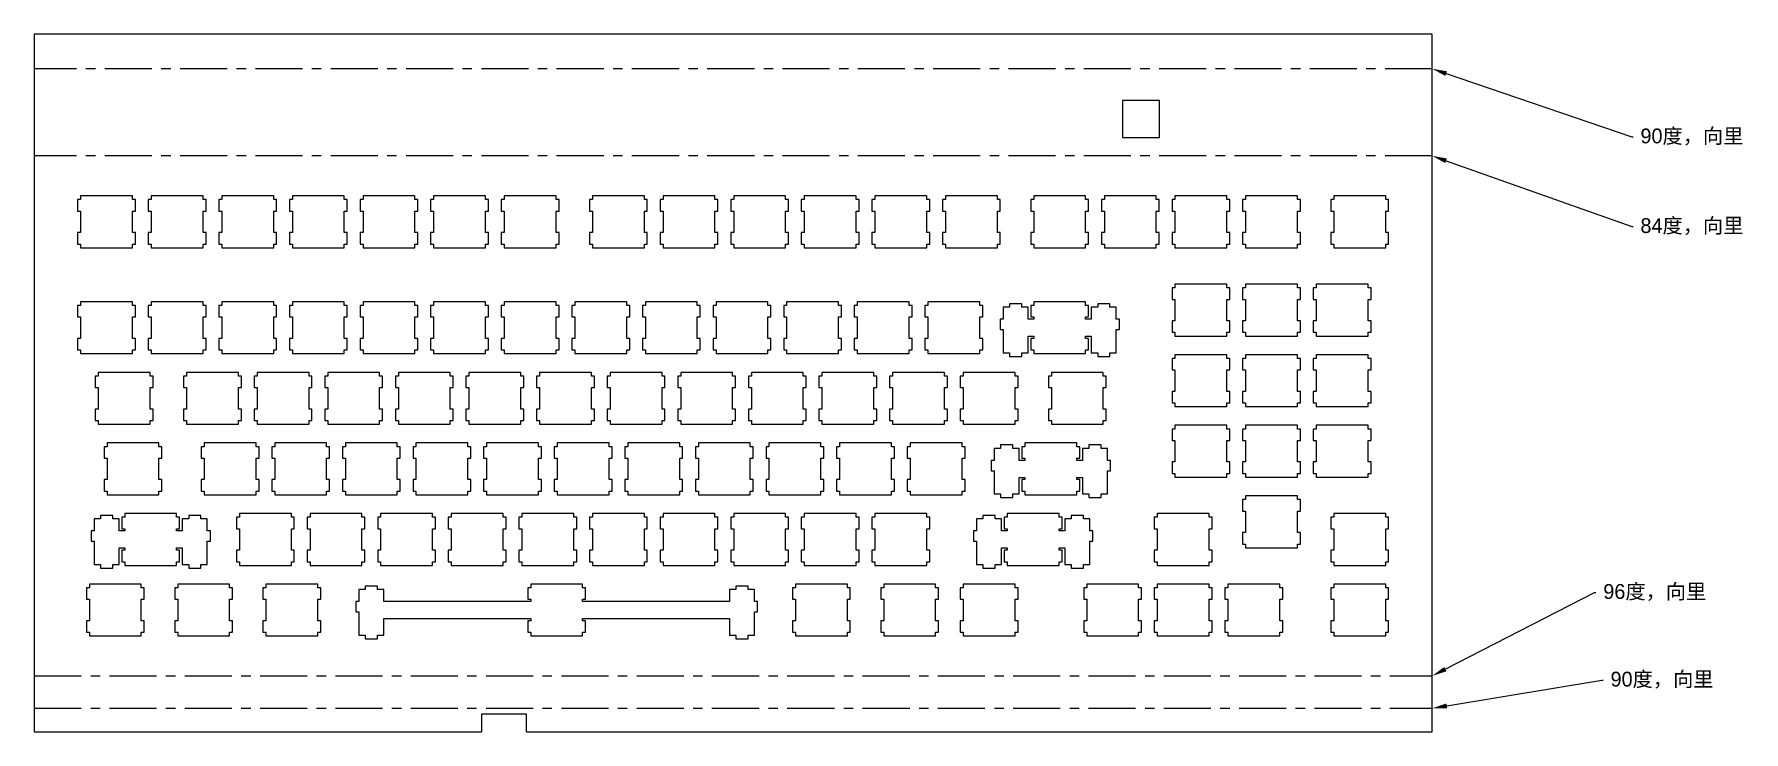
# Model space of a CAD drawing. Header units: millimetres. Extents: x 0 to 461, y 0 to 188.
import ezdxf
from ezdxf import colors
from ezdxf.entities.mleader import LeaderData, LeaderLine
from ezdxf.math import Vec2, Vec3

# ---------------------------------------------------------------- set-up
doc = ezdxf.new("R2010")
doc.units = ezdxf.units.MM
doc.linetypes.add('CENTERX2', pattern=[20.32, 12.7, -2.54, 2.54, -2.54])

msp = doc.modelspace()

# ---------------------------------------------------------------- linework, layer by layer
at = {"color": 7, "linetype": 'Continuous', "lineweight": 25}
for p, q in [((377.22, 188.34), (0.03, 188.34)), ((0.03, 188.34), (0.03, 0.02)), ((377.22, 0.02), (377.22, 188.34)), ((293.65, 170.45), (293.65, 160.45)), ((303.65, 170.45), (293.65, 170.45)), ((303.65, 160.45), (303.65, 170.45)), ((293.65, 160.45), (303.65, 160.45)), ((12.55, 143.67), (11.75, 143.67)), ((11.75, 143.67), (11.75, 140.57)), ((26.55, 144.67), (12.55, 144.67)), ((12.55, 144.67), (12.55, 143.67)), ((26.55, 143.67), (26.55, 144.67)), ((27.35, 143.67), (26.55, 143.67)), ((27.35, 140.57), (27.35, 143.67)), ((31.6, 143.67), (30.8, 143.67)), ((30.8, 143.67), (30.8, 140.57)), ((45.6, 144.67), (31.6, 144.67)), ((31.6, 144.67), (31.6, 143.67)), ((45.6, 143.67), (45.6, 144.67)), ((46.4, 143.67), (45.6, 143.67)), ((46.4, 140.57), (46.4, 143.67)), ((50.65, 143.67), (49.85, 143.67)), ((49.85, 143.67), (49.85, 140.57)), ((64.65, 144.67), (50.65, 144.67)), ((50.65, 144.67), (50.65, 143.67)), ((64.65, 143.67), (64.65, 144.67)), ((65.45, 143.67), (64.65, 143.67)), ((65.45, 140.57), (65.45, 143.67)), ((69.7, 143.67), (68.9, 143.67)), ((68.9, 143.67), (68.9, 140.57)), ((83.7, 144.67), (69.7, 144.67)), ((69.7, 144.67), (69.7, 143.67)), ((83.7, 143.67), (83.7, 144.67)), ((84.5, 143.67), (83.7, 143.67)), ((84.5, 140.57), (84.5, 143.67)), ((88.75, 143.67), (87.95, 143.67)), ((87.95, 143.67), (87.95, 140.57)), ((102.75, 144.67), (88.75, 144.67)), ((88.75, 144.67), (88.75, 143.67)), ((102.75, 143.67), (102.75, 144.67)), ((103.55, 143.67), (102.75, 143.67)), ((103.55, 140.57), (103.55, 143.67)), ((107.8, 143.67), (107, 143.67)), ((107, 143.67), (107, 140.57)), ((121.8, 144.67), (107.8, 144.67)), ((107.8, 144.67), (107.8, 143.67)), ((121.8, 143.67), (121.8, 144.67)), ((122.6, 143.67), (121.8, 143.67)), ((122.6, 140.57), (122.6, 143.67)), ((126.85, 143.67), (126.05, 143.67)), ((126.05, 143.67), (126.05, 140.57)), ((140.85, 144.67), (126.85, 144.67)), ((126.85, 144.67), (126.85, 143.67)), ((140.85, 143.67), (140.85, 144.67)), ((141.65, 143.67), (140.85, 143.67)), ((141.65, 140.57), (141.65, 143.67)), ((150.66, 143.67), (149.86, 143.67)), ((149.86, 143.67), (149.86, 140.57)), ((164.66, 144.67), (150.66, 144.67)), ((150.66, 144.67), (150.66, 143.67)), ((164.66, 143.67), (164.66, 144.67)), ((165.46, 143.67), (164.66, 143.67)), ((165.46, 140.57), (165.46, 143.67)), ((169.71, 143.67), (168.91, 143.67)), ((168.91, 143.67), (168.91, 140.57)), ((183.71, 144.67), (169.71, 144.67)), ((169.71, 144.67), (169.71, 143.67)), ((183.71, 143.67), (183.71, 144.67)), ((184.51, 143.67), (183.71, 143.67)), ((184.51, 140.57), (184.51, 143.67)), ((188.76, 143.67), (187.96, 143.67)), ((187.96, 143.67), (187.96, 140.57)), ((202.76, 144.67), (188.76, 144.67)), ((188.76, 144.67), (188.76, 143.67)), ((202.76, 143.67), (202.76, 144.67)), ((203.56, 143.67), (202.76, 143.67)), ((203.56, 140.57), (203.56, 143.67)), ((207.81, 143.67), (207.01, 143.67)), ((207.01, 143.67), (207.01, 140.57)), ((221.81, 144.67), (207.81, 144.67)), ((207.81, 144.67), (207.81, 143.67)), ((221.81, 143.67), (221.81, 144.67)), ((222.61, 143.67), (221.81, 143.67)), ((222.61, 140.57), (222.61, 143.67)), ((226.86, 143.67), (226.06, 143.67)), ((226.06, 143.67), (226.06, 140.57)), ((240.86, 144.67), (226.86, 144.67)), ((226.86, 144.67), (226.86, 143.67)), ((240.86, 143.67), (240.86, 144.67)), ((241.66, 143.67), (240.86, 143.67)), ((241.66, 140.57), (241.66, 143.67)), ((245.91, 143.67), (245.11, 143.67)), ((245.11, 143.67), (245.11, 140.57)), ((259.91, 144.67), (245.91, 144.67)), ((245.91, 144.67), (245.91, 143.67)), ((259.91, 143.67), (259.91, 144.67)), ((260.71, 143.67), (259.91, 143.67)), ((260.71, 140.57), (260.71, 143.67)), ((269.73, 143.67), (268.93, 143.67)), ((268.93, 143.67), (268.93, 140.57)), ((283.73, 144.67), (269.73, 144.67)), ((269.73, 144.67), (269.73, 143.67)), ((283.73, 143.67), (283.73, 144.67)), ((284.53, 143.67), (283.73, 143.67)), ((284.53, 140.57), (284.53, 143.67)), ((288.78, 143.67), (287.98, 143.67)), ((287.98, 143.67), (287.98, 140.57)), ((302.78, 144.67), (288.78, 144.67)), ((288.78, 144.67), (288.78, 143.67)), ((302.78, 143.67), (302.78, 144.67)), ((303.58, 143.67), (302.78, 143.67)), ((303.58, 140.57), (303.58, 143.67)), ((307.83, 143.67), (307.03, 143.67)), ((307.03, 143.67), (307.03, 140.57)), ((321.83, 144.67), (307.83, 144.67)), ((307.83, 144.67), (307.83, 143.67)), ((321.83, 143.67), (321.83, 144.67)), ((322.63, 143.67), (321.83, 143.67)), ((322.63, 140.57), (322.63, 143.67)), ((326.88, 143.67), (326.08, 143.67)), ((326.08, 143.67), (326.08, 140.57)), ((340.88, 144.67), (326.88, 144.67)), ((326.88, 144.67), (326.88, 143.67)), ((340.88, 143.67), (340.88, 144.67)), ((341.68, 143.67), (340.88, 143.67)), ((341.68, 140.57), (341.68, 143.67)), ((350.69, 143.67), (349.89, 143.67)), ((349.89, 143.67), (349.89, 140.57)), ((364.69, 144.67), (350.69, 144.67)), ((350.69, 144.67), (350.69, 143.67)), ((364.69, 143.67), (364.69, 144.67)), ((365.49, 143.67), (364.69, 143.67)), ((365.49, 140.57), (365.49, 143.67)), ((11.75, 140.57), (12.55, 140.57)), ((12.55, 140.57), (12.55, 134.77)), ((26.55, 134.77), (26.55, 140.57)), ((26.55, 140.57), (27.35, 140.57)), ((30.8, 140.57), (31.6, 140.57)), ((31.6, 140.57), (31.6, 134.77)), ((45.6, 134.77), (45.6, 140.57)), ((45.6, 140.57), (46.4, 140.57)), ((49.85, 140.57), (50.65, 140.57)), ((50.65, 140.57), (50.65, 134.77)), ((64.65, 134.77), (64.65, 140.57)), ((64.65, 140.57), (65.45, 140.57)), ((68.9, 140.57), (69.7, 140.57)), ((69.7, 140.57), (69.7, 134.77)), ((83.7, 134.77), (83.7, 140.57)), ((83.7, 140.57), (84.5, 140.57)), ((87.95, 140.57), (88.75, 140.57)), ((88.75, 140.57), (88.75, 134.77)), ((102.75, 134.77), (102.75, 140.57)), ((102.75, 140.57), (103.55, 140.57)), ((107, 140.57), (107.8, 140.57)), ((107.8, 140.57), (107.8, 134.77)), ((121.8, 134.77), (121.8, 140.57)), ((121.8, 140.57), (122.6, 140.57)), ((126.05, 140.57), (126.85, 140.57)), ((126.85, 140.57), (126.85, 134.77)), ((140.85, 134.77), (140.85, 140.57)), ((140.85, 140.57), (141.65, 140.57)), ((149.86, 140.57), (150.66, 140.57)), ((150.66, 140.57), (150.66, 134.77)), ((164.66, 134.77), (164.66, 140.57)), ((164.66, 140.57), (165.46, 140.57)), ((168.91, 140.57), (169.71, 140.57)), ((169.71, 140.57), (169.71, 134.77)), ((183.71, 134.77), (183.71, 140.57)), ((183.71, 140.57), (184.51, 140.57)), ((187.96, 140.57), (188.76, 140.57)), ((188.76, 140.57), (188.76, 134.77)), ((202.76, 134.77), (202.76, 140.57)), ((202.76, 140.57), (203.56, 140.57)), ((207.01, 140.57), (207.81, 140.57)), ((207.81, 140.57), (207.81, 134.77)), ((221.81, 134.77), (221.81, 140.57)), ((221.81, 140.57), (222.61, 140.57)), ((226.06, 140.57), (226.86, 140.57)), ((226.86, 140.57), (226.86, 134.77)), ((240.86, 134.77), (240.86, 140.57)), ((240.86, 140.57), (241.66, 140.57)), ((245.11, 140.57), (245.91, 140.57)), ((245.91, 140.57), (245.91, 134.77)), ((259.91, 134.77), (259.91, 140.57)), ((259.91, 140.57), (260.71, 140.57)), ((268.93, 140.57), (269.73, 140.57)), ((269.73, 140.57), (269.73, 134.77)), ((283.73, 134.77), (283.73, 140.57)), ((283.73, 140.57), (284.53, 140.57)), ((287.98, 140.57), (288.78, 140.57)), ((288.78, 140.57), (288.78, 134.77)), ((302.78, 134.77), (302.78, 140.57)), ((302.78, 140.57), (303.58, 140.57)), ((307.03, 140.57), (307.83, 140.57)), ((307.83, 140.57), (307.83, 134.77)), ((321.83, 134.77), (321.83, 140.57)), ((321.83, 140.57), (322.63, 140.57)), ((326.08, 140.57), (326.88, 140.57)), ((326.88, 140.57), (326.88, 134.77)), ((340.88, 134.77), (340.88, 140.57)), ((340.88, 140.57), (341.68, 140.57)), ((349.89, 140.57), (350.69, 140.57)), ((350.69, 140.57), (350.69, 134.77)), ((364.69, 134.77), (364.69, 140.57)), ((364.69, 140.57), (365.49, 140.57)), ((12.55, 134.77), (11.75, 134.77)), ((11.75, 134.77), (11.75, 131.67)), ((27.35, 134.77), (26.55, 134.77)), ((27.35, 131.67), (27.35, 134.77)), ((31.6, 134.77), (30.8, 134.77)), ((30.8, 134.77), (30.8, 131.67)), ((46.4, 134.77), (45.6, 134.77)), ((46.4, 131.67), (46.4, 134.77)), ((50.65, 134.77), (49.85, 134.77)), ((49.85, 134.77), (49.85, 131.67)), ((65.45, 134.77), (64.65, 134.77)), ((65.45, 131.67), (65.45, 134.77)), ((69.7, 134.77), (68.9, 134.77)), ((68.9, 134.77), (68.9, 131.67)), ((84.5, 134.77), (83.7, 134.77)), ((84.5, 131.67), (84.5, 134.77)), ((88.75, 134.77), (87.95, 134.77)), ((87.95, 134.77), (87.95, 131.67)), ((103.55, 134.77), (102.75, 134.77)), ((103.55, 131.67), (103.55, 134.77)), ((107.8, 134.77), (107, 134.77)), ((107, 134.77), (107, 131.67)), ((122.6, 134.77), (121.8, 134.77)), ((122.6, 131.67), (122.6, 134.77)), ((126.85, 134.77), (126.05, 134.77)), ((126.05, 134.77), (126.05, 131.67)), ((141.65, 134.77), (140.85, 134.77)), ((141.65, 131.67), (141.65, 134.77)), ((150.66, 134.77), (149.86, 134.77)), ((149.86, 134.77), (149.86, 131.67)), ((165.46, 134.77), (164.66, 134.77)), ((165.46, 131.67), (165.46, 134.77)), ((169.71, 134.77), (168.91, 134.77)), ((168.91, 134.77), (168.91, 131.67)), ((184.51, 134.77), (183.71, 134.77)), ((184.51, 131.67), (184.51, 134.77)), ((188.76, 134.77), (187.96, 134.77)), ((187.96, 134.77), (187.96, 131.67)), ((203.56, 134.77), (202.76, 134.77)), ((203.56, 131.67), (203.56, 134.77)), ((207.81, 134.77), (207.01, 134.77)), ((207.01, 134.77), (207.01, 131.67)), ((222.61, 134.77), (221.81, 134.77)), ((222.61, 131.67), (222.61, 134.77)), ((226.86, 134.77), (226.06, 134.77)), ((226.06, 134.77), (226.06, 131.67)), ((241.66, 134.77), (240.86, 134.77)), ((241.66, 131.67), (241.66, 134.77)), ((245.91, 134.77), (245.11, 134.77)), ((245.11, 134.77), (245.11, 131.67)), ((260.71, 134.77), (259.91, 134.77)), ((260.71, 131.67), (260.71, 134.77)), ((269.73, 134.77), (268.93, 134.77)), ((268.93, 134.77), (268.93, 131.67)), ((284.53, 134.77), (283.73, 134.77)), ((284.53, 131.67), (284.53, 134.77)), ((288.78, 134.77), (287.98, 134.77)), ((287.98, 134.77), (287.98, 131.67)), ((303.58, 134.77), (302.78, 134.77)), ((303.58, 131.67), (303.58, 134.77)), ((307.83, 134.77), (307.03, 134.77)), ((307.03, 134.77), (307.03, 131.67)), ((322.63, 134.77), (321.83, 134.77)), ((322.63, 131.67), (322.63, 134.77)), ((326.88, 134.77), (326.08, 134.77)), ((326.08, 134.77), (326.08, 131.67)), ((341.68, 134.77), (340.88, 134.77)), ((341.68, 131.67), (341.68, 134.77)), ((350.69, 134.77), (349.89, 134.77)), ((349.89, 134.77), (349.89, 131.67)), ((365.49, 134.77), (364.69, 134.77)), ((365.49, 131.67), (365.49, 134.77)), ((11.75, 131.67), (12.55, 131.67)), ((12.55, 131.67), (12.55, 130.67)), ((12.55, 130.67), (26.55, 130.67)), ((26.55, 130.67), (26.55, 131.67)), ((26.55, 131.67), (27.35, 131.67)), ((30.8, 131.67), (31.6, 131.67)), ((31.6, 131.67), (31.6, 130.67)), ((31.6, 130.67), (45.6, 130.67)), ((45.6, 130.67), (45.6, 131.67)), ((45.6, 131.67), (46.4, 131.67)), ((49.85, 131.67), (50.65, 131.67)), ((50.65, 131.67), (50.65, 130.67)), ((50.65, 130.67), (64.65, 130.67)), ((64.65, 130.67), (64.65, 131.67)), ((64.65, 131.67), (65.45, 131.67)), ((68.9, 131.67), (69.7, 131.67)), ((69.7, 131.67), (69.7, 130.67)), ((69.7, 130.67), (83.7, 130.67)), ((83.7, 130.67), (83.7, 131.67)), ((83.7, 131.67), (84.5, 131.67)), ((87.95, 131.67), (88.75, 131.67)), ((88.75, 131.67), (88.75, 130.67)), ((88.75, 130.67), (102.75, 130.67)), ((102.75, 130.67), (102.75, 131.67)), ((102.75, 131.67), (103.55, 131.67)), ((107, 131.67), (107.8, 131.67)), ((107.8, 131.67), (107.8, 130.67)), ((107.8, 130.67), (121.8, 130.67)), ((121.8, 130.67), (121.8, 131.67)), ((121.8, 131.67), (122.6, 131.67)), ((126.05, 131.67), (126.85, 131.67)), ((126.85, 131.67), (126.85, 130.67)), ((126.85, 130.67), (140.85, 130.67)), ((140.85, 130.67), (140.85, 131.67)), ((140.85, 131.67), (141.65, 131.67)), ((149.86, 131.67), (150.66, 131.67)), ((150.66, 131.67), (150.66, 130.67)), ((150.66, 130.67), (164.66, 130.67)), ((164.66, 130.67), (164.66, 131.67)), ((164.66, 131.67), (165.46, 131.67)), ((168.91, 131.67), (169.71, 131.67)), ((169.71, 131.67), (169.71, 130.67)), ((169.71, 130.67), (183.71, 130.67)), ((183.71, 130.67), (183.71, 131.67)), ((183.71, 131.67), (184.51, 131.67)), ((187.96, 131.67), (188.76, 131.67)), ((188.76, 131.67), (188.76, 130.67)), ((188.76, 130.67), (202.76, 130.67)), ((202.76, 130.67), (202.76, 131.67)), ((202.76, 131.67), (203.56, 131.67)), ((207.01, 131.67), (207.81, 131.67)), ((207.81, 131.67), (207.81, 130.67)), ((207.81, 130.67), (221.81, 130.67)), ((221.81, 130.67), (221.81, 131.67)), ((221.81, 131.67), (222.61, 131.67)), ((226.06, 131.67), (226.86, 131.67)), ((226.86, 131.67), (226.86, 130.67)), ((226.86, 130.67), (240.86, 130.67)), ((240.86, 130.67), (240.86, 131.67)), ((240.86, 131.67), (241.66, 131.67)), ((245.11, 131.67), (245.91, 131.67)), ((245.91, 131.67), (245.91, 130.67)), ((245.91, 130.67), (259.91, 130.67)), ((259.91, 130.67), (259.91, 131.67)), ((259.91, 131.67), (260.71, 131.67)), ((268.93, 131.67), (269.73, 131.67)), ((269.73, 131.67), (269.73, 130.67)), ((269.73, 130.67), (283.73, 130.67)), ((283.73, 130.67), (283.73, 131.67)), ((283.73, 131.67), (284.53, 131.67)), ((287.98, 131.67), (288.78, 131.67)), ((288.78, 131.67), (288.78, 130.67)), ((288.78, 130.67), (302.78, 130.67)), ((302.78, 130.67), (302.78, 131.67)), ((302.78, 131.67), (303.58, 131.67)), ((307.03, 131.67), (307.83, 131.67)), ((307.83, 131.67), (307.83, 130.67)), ((307.83, 130.67), (321.83, 130.67)), ((321.83, 130.67), (321.83, 131.67)), ((321.83, 131.67), (322.63, 131.67)), ((326.08, 131.67), (326.88, 131.67)), ((326.88, 131.67), (326.88, 130.67)), ((326.88, 130.67), (340.88, 130.67)), ((340.88, 130.67), (340.88, 131.67)), ((340.88, 131.67), (341.68, 131.67)), ((349.89, 131.67), (350.69, 131.67)), ((350.69, 131.67), (350.69, 130.67)), ((350.69, 130.67), (364.69, 130.67)), ((364.69, 130.67), (364.69, 131.67)), ((364.69, 131.67), (365.49, 131.67)), ((321.83, 120.86), (307.83, 120.86)), ((307.83, 120.86), (307.83, 119.86)), ((321.83, 119.86), (321.83, 120.86)), ((340.88, 120.86), (326.88, 120.86)), ((326.88, 120.86), (326.88, 119.86)), ((340.88, 119.86), (340.88, 120.86)), ((359.93, 120.86), (345.93, 120.86)), ((345.93, 120.86), (345.93, 119.86)), ((359.93, 119.86), (359.93, 120.86)), ((26.55, 116.09), (12.55, 116.09)), ((12.55, 116.09), (12.55, 115.1)), ((26.55, 115.1), (26.55, 116.09)), ((45.6, 116.09), (31.6, 116.09)), ((31.6, 116.09), (31.6, 115.1)), ((45.6, 115.1), (45.6, 116.09)), ((64.65, 116.09), (50.65, 116.09)), ((50.65, 116.09), (50.65, 115.1)), ((64.65, 115.1), (64.65, 116.09)), ((83.7, 116.09), (69.7, 116.09)), ((69.7, 116.09), (69.7, 115.1)), ((83.7, 115.1), (83.7, 116.09)), ((102.75, 116.09), (88.75, 116.09)), ((88.75, 116.09), (88.75, 115.1)), ((102.75, 115.1), (102.75, 116.09)), ((121.8, 116.09), (107.8, 116.09)), ((107.8, 116.09), (107.8, 115.1)), ((121.8, 115.1), (121.8, 116.09)), ((140.85, 116.09), (126.85, 116.09)), ((126.85, 116.09), (126.85, 115.1)), ((140.85, 115.1), (140.85, 116.09)), ((159.9, 116.09), (145.9, 116.09)), ((145.9, 116.09), (145.9, 115.1)), ((159.9, 115.1), (159.9, 116.09)), ((178.95, 116.09), (164.95, 116.09)), ((164.95, 116.09), (164.95, 115.1)), ((178.95, 115.1), (178.95, 116.09)), ((198, 116.09), (184, 116.09)), ((184, 116.09), (184, 115.1)), ((198, 115.1), (198, 116.09)), ((217.05, 116.09), (203.05, 116.09)), ((203.05, 116.09), (203.05, 115.1)), ((217.05, 115.1), (217.05, 116.09)), ((236.1, 116.09), (222.1, 116.09)), ((222.1, 116.09), (222.1, 115.1)), ((236.1, 115.1), (236.1, 116.09)), ((255.15, 116.09), (241.15, 116.09)), ((241.15, 116.09), (241.15, 115.1)), ((255.15, 115.1), (255.15, 116.09)), ((266.48, 115.55), (263.18, 115.55)), ((263.18, 115.55), (263.18, 114.63)), ((266.48, 114.63), (266.48, 115.55)), ((283.73, 116.09), (269.73, 116.09)), ((269.73, 116.09), (269.73, 115.1)), ((283.73, 115.1), (283.73, 116.09)), ((290.28, 115.55), (286.98, 115.55)), ((286.98, 115.55), (286.98, 114.63)), ((290.28, 114.63), (290.28, 115.55)), ((307.83, 119.86), (307.03, 119.86)), ((307.03, 119.86), (307.03, 116.76)), ((307.03, 116.76), (307.83, 116.76)), ((307.83, 116.76), (307.83, 110.96)), ((322.63, 119.86), (321.83, 119.86)), ((321.83, 110.96), (321.83, 116.76)), ((321.83, 116.76), (322.63, 116.76)), ((322.63, 116.76), (322.63, 119.86)), ((326.88, 119.86), (326.08, 119.86)), ((326.08, 119.86), (326.08, 116.76)), ((326.08, 116.76), (326.88, 116.76)), ((326.88, 116.76), (326.88, 110.96)), ((341.68, 119.86), (340.88, 119.86)), ((340.88, 110.96), (340.88, 116.76)), ((340.88, 116.76), (341.68, 116.76)), ((341.68, 116.76), (341.68, 119.86)), ((345.93, 119.86), (345.13, 119.86)), ((345.13, 119.86), (345.13, 116.76)), ((345.13, 116.76), (345.93, 116.76)), ((345.93, 116.76), (345.93, 110.96)), ((360.73, 119.86), (359.93, 119.86)), ((359.93, 110.96), (359.93, 116.76)), ((359.93, 116.76), (360.73, 116.76)), ((360.73, 116.76), (360.73, 119.86)), ((12.55, 115.1), (11.75, 115.1)), ((11.75, 115.1), (11.75, 112)), ((11.75, 112), (12.55, 112)), ((12.55, 112), (12.55, 106.2)), ((27.35, 115.1), (26.55, 115.1)), ((26.55, 106.2), (26.55, 112)), ((26.55, 112), (27.35, 112)), ((27.35, 112), (27.35, 115.1)), ((31.6, 115.1), (30.8, 115.1)), ((30.8, 115.1), (30.8, 112)), ((30.8, 112), (31.6, 112)), ((31.6, 112), (31.6, 106.2)), ((46.4, 115.1), (45.6, 115.1)), ((45.6, 106.2), (45.6, 112)), ((45.6, 112), (46.4, 112)), ((46.4, 112), (46.4, 115.1)), ((50.65, 115.1), (49.85, 115.1)), ((49.85, 115.1), (49.85, 112)), ((49.85, 112), (50.65, 112)), ((50.65, 112), (50.65, 106.2)), ((65.45, 115.1), (64.65, 115.1)), ((64.65, 106.2), (64.65, 112)), ((64.65, 112), (65.45, 112)), ((65.45, 112), (65.45, 115.1)), ((69.7, 115.1), (68.9, 115.1)), ((68.9, 115.1), (68.9, 112)), ((68.9, 112), (69.7, 112)), ((69.7, 112), (69.7, 106.2)), ((84.5, 115.1), (83.7, 115.1)), ((83.7, 106.2), (83.7, 112)), ((83.7, 112), (84.5, 112)), ((84.5, 112), (84.5, 115.1)), ((88.75, 115.1), (87.95, 115.1)), ((87.95, 115.1), (87.95, 112)), ((87.95, 112), (88.75, 112)), ((88.75, 112), (88.75, 106.2)), ((103.55, 115.1), (102.75, 115.1)), ((102.75, 106.2), (102.75, 112)), ((102.75, 112), (103.55, 112)), ((103.55, 112), (103.55, 115.1)), ((107.8, 115.1), (107, 115.1)), ((107, 115.1), (107, 112)), ((107, 112), (107.8, 112)), ((107.8, 112), (107.8, 106.2)), ((122.6, 115.1), (121.8, 115.1)), ((121.8, 106.2), (121.8, 112)), ((121.8, 112), (122.6, 112)), ((122.6, 112), (122.6, 115.1)), ((126.85, 115.1), (126.05, 115.1)), ((126.05, 115.1), (126.05, 112)), ((126.05, 112), (126.85, 112)), ((126.85, 112), (126.85, 106.2)), ((141.65, 115.1), (140.85, 115.1)), ((140.85, 106.2), (140.85, 112)), ((140.85, 112), (141.65, 112)), ((141.65, 112), (141.65, 115.1)), ((145.9, 115.1), (145.1, 115.1)), ((145.1, 115.1), (145.1, 112)), ((145.1, 112), (145.9, 112)), ((145.9, 112), (145.9, 106.2)), ((160.7, 115.1), (159.9, 115.1)), ((159.9, 106.2), (159.9, 112)), ((159.9, 112), (160.7, 112)), ((160.7, 112), (160.7, 115.1)), ((164.95, 115.1), (164.15, 115.1)), ((164.15, 115.1), (164.15, 112)), ((164.15, 112), (164.95, 112)), ((164.95, 112), (164.95, 106.2)), ((179.75, 115.1), (178.95, 115.1)), ((178.95, 106.2), (178.95, 112)), ((178.95, 112), (179.75, 112)), ((179.75, 112), (179.75, 115.1)), ((184, 115.1), (183.2, 115.1)), ((183.2, 115.1), (183.2, 112)), ((183.2, 112), (184, 112)), ((184, 112), (184, 106.2)), ((198.8, 115.1), (198, 115.1)), ((198, 106.2), (198, 112)), ((198, 112), (198.8, 112)), ((198.8, 112), (198.8, 115.1)), ((203.05, 115.1), (202.25, 115.1)), ((202.25, 115.1), (202.25, 112)), ((202.25, 112), (203.05, 112)), ((203.05, 112), (203.05, 106.2)), ((217.85, 115.1), (217.05, 115.1)), ((217.05, 106.2), (217.05, 112)), ((217.05, 112), (217.85, 112)), ((217.85, 112), (217.85, 115.1)), ((222.1, 115.1), (221.3, 115.1)), ((221.3, 115.1), (221.3, 112)), ((221.3, 112), (222.1, 112)), ((222.1, 112), (222.1, 106.2)), ((236.9, 115.1), (236.1, 115.1)), ((236.1, 106.2), (236.1, 112)), ((236.1, 112), (236.9, 112)), ((236.9, 112), (236.9, 115.1)), ((241.15, 115.1), (240.35, 115.1)), ((240.35, 115.1), (240.35, 112)), ((240.35, 112), (241.15, 112)), ((241.15, 112), (241.15, 106.2)), ((255.95, 115.1), (255.15, 115.1)), ((255.15, 106.2), (255.15, 112)), ((255.15, 112), (255.95, 112)), ((255.95, 112), (255.95, 115.1)), ((261.45, 111.39), (260.63, 111.39)), ((260.63, 111.39), (260.63, 108.6)), ((263.18, 114.63), (261.45, 114.63)), ((261.45, 114.63), (261.45, 111.39)), ((268.2, 114.63), (266.48, 114.63)), ((268.2, 111.39), (268.2, 114.63)), ((269.73, 111.39), (268.2, 111.39)), ((269.73, 115.1), (268.93, 115.1)), ((268.93, 115.1), (268.93, 112)), ((268.93, 112), (269.73, 112)), ((269.73, 112), (269.73, 111.39)), ((284.53, 115.1), (283.73, 115.1)), ((283.73, 111.39), (283.73, 112)), ((283.73, 112), (284.53, 112)), ((285.25, 111.39), (283.73, 111.39)), ((284.53, 112), (284.53, 115.1)), ((286.98, 114.63), (285.25, 114.63)), ((285.25, 114.63), (285.25, 111.39)), ((292, 114.63), (290.28, 114.63)), ((292, 111.39), (292, 114.63)), ((292.83, 111.39), (292, 111.39)), ((292.83, 108.6), (292.83, 111.39)), ((307.83, 110.96), (307.03, 110.96)), ((307.03, 110.96), (307.03, 107.86)), ((322.63, 110.96), (321.83, 110.96)), ((322.63, 107.86), (322.63, 110.96)), ((326.88, 110.96), (326.08, 110.96)), ((326.08, 110.96), (326.08, 107.86)), ((341.68, 110.96), (340.88, 110.96)), ((341.68, 107.86), (341.68, 110.96)), ((345.93, 110.96), (345.13, 110.96)), ((345.13, 110.96), (345.13, 107.86)), ((360.73, 110.96), (359.93, 110.96)), ((360.73, 107.86), (360.73, 110.96)), ((12.55, 106.2), (11.75, 106.2)), ((11.75, 106.2), (11.75, 103.1)), ((27.35, 106.2), (26.55, 106.2)), ((27.35, 103.1), (27.35, 106.2)), ((31.6, 106.2), (30.8, 106.2)), ((30.8, 106.2), (30.8, 103.1)), ((46.4, 106.2), (45.6, 106.2)), ((46.4, 103.1), (46.4, 106.2)), ((50.65, 106.2), (49.85, 106.2)), ((49.85, 106.2), (49.85, 103.1)), ((65.45, 106.2), (64.65, 106.2)), ((65.45, 103.1), (65.45, 106.2)), ((69.7, 106.2), (68.9, 106.2)), ((68.9, 106.2), (68.9, 103.1)), ((84.5, 106.2), (83.7, 106.2)), ((84.5, 103.1), (84.5, 106.2)), ((88.75, 106.2), (87.95, 106.2)), ((87.95, 106.2), (87.95, 103.1)), ((103.55, 106.2), (102.75, 106.2)), ((103.55, 103.1), (103.55, 106.2)), ((107.8, 106.2), (107, 106.2)), ((107, 106.2), (107, 103.1)), ((122.6, 106.2), (121.8, 106.2)), ((122.6, 103.1), (122.6, 106.2)), ((126.85, 106.2), (126.05, 106.2)), ((126.05, 106.2), (126.05, 103.1)), ((141.65, 106.2), (140.85, 106.2)), ((141.65, 103.1), (141.65, 106.2)), ((145.9, 106.2), (145.1, 106.2)), ((145.1, 106.2), (145.1, 103.1)), ((160.7, 106.2), (159.9, 106.2)), ((160.7, 103.1), (160.7, 106.2)), ((164.95, 106.2), (164.15, 106.2)), ((164.15, 106.2), (164.15, 103.1)), ((179.75, 106.2), (178.95, 106.2)), ((179.75, 103.1), (179.75, 106.2)), ((184, 106.2), (183.2, 106.2)), ((183.2, 106.2), (183.2, 103.1)), ((198.8, 106.2), (198, 106.2)), ((198.8, 103.1), (198.8, 106.2)), ((203.05, 106.2), (202.25, 106.2)), ((202.25, 106.2), (202.25, 103.1)), ((217.85, 106.2), (217.05, 106.2)), ((217.85, 103.1), (217.85, 106.2)), ((222.1, 106.2), (221.3, 106.2)), ((221.3, 106.2), (221.3, 103.1)), ((236.9, 106.2), (236.1, 106.2)), ((236.9, 103.1), (236.9, 106.2)), ((241.15, 106.2), (240.35, 106.2)), ((240.35, 106.2), (240.35, 103.1)), ((255.95, 106.2), (255.15, 106.2)), ((255.95, 103.1), (255.95, 106.2)), ((260.63, 108.6), (261.45, 108.6)), ((261.45, 108.6), (261.45, 102.33)), ((268.2, 102.33), (268.2, 106.8)), ((268.2, 106.8), (269.73, 106.8)), ((269.73, 106.2), (268.93, 106.2)), ((268.93, 106.2), (268.93, 103.1)), ((269.73, 106.8), (269.73, 106.2)), ((283.73, 106.2), (283.73, 106.8)), ((283.73, 106.8), (285.25, 106.8)), ((284.53, 106.2), (283.73, 106.2)), ((284.53, 103.1), (284.53, 106.2)), ((285.25, 106.8), (285.25, 102.33)), ((292, 102.33), (292, 108.6)), ((292, 108.6), (292.83, 108.6)), ((307.03, 107.86), (307.83, 107.86)), ((307.83, 107.86), (307.83, 106.86)), ((307.83, 106.86), (321.83, 106.86)), ((321.83, 106.86), (321.83, 107.86)), ((321.83, 107.86), (322.63, 107.86)), ((326.08, 107.86), (326.88, 107.86)), ((326.88, 107.86), (326.88, 106.86)), ((326.88, 106.86), (340.88, 106.86)), ((340.88, 106.86), (340.88, 107.86)), ((340.88, 107.86), (341.68, 107.86)), ((345.13, 107.86), (345.93, 107.86)), ((345.93, 107.86), (345.93, 106.86)), ((345.93, 106.86), (359.93, 106.86)), ((359.93, 106.86), (359.93, 107.86)), ((359.93, 107.86), (360.73, 107.86)), ((11.75, 103.1), (12.55, 103.1)), ((12.55, 103.1), (12.55, 102.1)), ((12.55, 102.1), (26.55, 102.1)), ((26.55, 102.1), (26.55, 103.1)), ((26.55, 103.1), (27.35, 103.1)), ((30.8, 103.1), (31.6, 103.1)), ((31.6, 103.1), (31.6, 102.1)), ((31.6, 102.1), (45.6, 102.1)), ((45.6, 102.1), (45.6, 103.1)), ((45.6, 103.1), (46.4, 103.1)), ((49.85, 103.1), (50.65, 103.1)), ((50.65, 103.1), (50.65, 102.1)), ((50.65, 102.1), (64.65, 102.1)), ((64.65, 102.1), (64.65, 103.1)), ((64.65, 103.1), (65.45, 103.1)), ((68.9, 103.1), (69.7, 103.1)), ((69.7, 103.1), (69.7, 102.1)), ((69.7, 102.1), (83.7, 102.1)), ((83.7, 102.1), (83.7, 103.1)), ((83.7, 103.1), (84.5, 103.1)), ((87.95, 103.1), (88.75, 103.1)), ((88.75, 103.1), (88.75, 102.1)), ((88.75, 102.1), (102.75, 102.1)), ((102.75, 102.1), (102.75, 103.1)), ((102.75, 103.1), (103.55, 103.1)), ((107, 103.1), (107.8, 103.1)), ((107.8, 103.1), (107.8, 102.1)), ((107.8, 102.1), (121.8, 102.1)), ((121.8, 102.1), (121.8, 103.1)), ((121.8, 103.1), (122.6, 103.1)), ((126.05, 103.1), (126.85, 103.1)), ((126.85, 103.1), (126.85, 102.1)), ((126.85, 102.1), (140.85, 102.1)), ((140.85, 102.1), (140.85, 103.1)), ((140.85, 103.1), (141.65, 103.1)), ((145.1, 103.1), (145.9, 103.1)), ((145.9, 103.1), (145.9, 102.1)), ((145.9, 102.1), (159.9, 102.1)), ((159.9, 102.1), (159.9, 103.1)), ((159.9, 103.1), (160.7, 103.1)), ((164.15, 103.1), (164.95, 103.1)), ((164.95, 103.1), (164.95, 102.1)), ((164.95, 102.1), (178.95, 102.1)), ((178.95, 102.1), (178.95, 103.1)), ((178.95, 103.1), (179.75, 103.1)), ((183.2, 103.1), (184, 103.1)), ((184, 103.1), (184, 102.1)), ((184, 102.1), (198, 102.1)), ((198, 102.1), (198, 103.1)), ((198, 103.1), (198.8, 103.1)), ((202.25, 103.1), (203.05, 103.1)), ((203.05, 103.1), (203.05, 102.1)), ((203.05, 102.1), (217.05, 102.1)), ((217.05, 102.1), (217.05, 103.1)), ((217.05, 103.1), (217.85, 103.1)), ((221.3, 103.1), (222.1, 103.1)), ((222.1, 103.1), (222.1, 102.1)), ((222.1, 102.1), (236.1, 102.1)), ((236.1, 102.1), (236.1, 103.1)), ((236.1, 103.1), (236.9, 103.1)), ((240.35, 103.1), (241.15, 103.1)), ((241.15, 103.1), (241.15, 102.1)), ((241.15, 102.1), (255.15, 102.1)), ((255.15, 102.1), (255.15, 103.1)), ((255.15, 103.1), (255.95, 103.1)), ((261.45, 102.33), (263.18, 102.33)), ((263.18, 102.33), (263.18, 101.35)), ((266.48, 101.35), (266.48, 102.33)), ((266.48, 102.33), (268.2, 102.33)), ((268.93, 103.1), (269.73, 103.1)), ((269.73, 103.1), (269.73, 102.1)), ((269.73, 102.1), (283.73, 102.1)), ((283.73, 102.1), (283.73, 103.1)), ((283.73, 103.1), (284.53, 103.1)), ((285.25, 102.33), (286.98, 102.33)), ((286.98, 102.33), (286.98, 101.35)), ((290.28, 101.35), (290.28, 102.33)), ((290.28, 102.33), (292, 102.33)), ((321.83, 101.81), (307.83, 101.81)), ((307.83, 101.81), (307.83, 100.81)), ((321.83, 100.81), (321.83, 101.81)), ((340.88, 101.81), (326.88, 101.81)), ((326.88, 101.81), (326.88, 100.81)), ((340.88, 100.81), (340.88, 101.81)), ((359.93, 101.81), (345.93, 101.81)), ((345.93, 101.81), (345.93, 100.81)), ((359.93, 100.81), (359.93, 101.81)), ((31.31, 97.04), (17.31, 97.04)), ((17.31, 97.04), (17.31, 96.05)), ((31.31, 96.05), (31.31, 97.04)), ((55.13, 97.04), (41.13, 97.04)), ((41.13, 97.04), (41.13, 96.05)), ((55.13, 96.05), (55.13, 97.04)), ((74.18, 97.04), (60.18, 97.04)), ((60.18, 97.04), (60.18, 96.05)), ((74.18, 96.05), (74.18, 97.04)), ((93.23, 97.04), (79.23, 97.04)), ((79.23, 97.04), (79.23, 96.05)), ((93.23, 96.05), (93.23, 97.04)), ((112.28, 97.04), (98.28, 97.04)), ((98.28, 97.04), (98.28, 96.05)), ((112.28, 96.05), (112.28, 97.04)), ((131.33, 97.04), (117.33, 97.04)), ((117.33, 97.04), (117.33, 96.05)), ((131.33, 96.05), (131.33, 97.04)), ((150.38, 97.04), (136.38, 97.04)), ((136.38, 97.04), (136.38, 96.05)), ((150.38, 96.05), (150.38, 97.04)), ((169.43, 97.04), (155.43, 97.04)), ((155.43, 97.04), (155.43, 96.05)), ((169.43, 96.05), (169.43, 97.04)), ((188.48, 97.04), (174.48, 97.04)), ((174.48, 97.04), (174.48, 96.05)), ((188.48, 96.05), (188.48, 97.04)), ((207.53, 97.04), (193.53, 97.04)), ((193.53, 97.04), (193.53, 96.05)), ((207.53, 96.05), (207.53, 97.04)), ((226.58, 97.04), (212.58, 97.04)), ((212.58, 97.04), (212.58, 96.05)), ((226.58, 96.05), (226.58, 97.04)), ((245.63, 97.04), (231.63, 97.04)), ((231.63, 97.04), (231.63, 96.05)), ((245.63, 96.05), (245.63, 97.04)), ((264.68, 97.04), (250.68, 97.04)), ((250.68, 97.04), (250.68, 96.05)), ((263.18, 101.35), (266.48, 101.35)), ((264.68, 96.05), (264.68, 97.04)), ((288.49, 97.04), (274.49, 97.04)), ((274.49, 97.04), (274.49, 96.05)), ((286.98, 101.35), (290.28, 101.35)), ((288.49, 96.05), (288.49, 97.04)), ((307.83, 100.81), (307.03, 100.81)), ((307.03, 100.81), (307.03, 97.71)), ((307.03, 97.71), (307.83, 97.71)), ((307.83, 97.71), (307.83, 91.91)), ((322.63, 100.81), (321.83, 100.81)), ((321.83, 91.91), (321.83, 97.71)), ((321.83, 97.71), (322.63, 97.71)), ((322.63, 97.71), (322.63, 100.81)), ((326.88, 100.81), (326.08, 100.81)), ((326.08, 100.81), (326.08, 97.71)), ((326.08, 97.71), (326.88, 97.71)), ((326.88, 97.71), (326.88, 91.91)), ((341.68, 100.81), (340.88, 100.81)), ((340.88, 91.91), (340.88, 97.71)), ((340.88, 97.71), (341.68, 97.71)), ((341.68, 97.71), (341.68, 100.81)), ((345.93, 100.81), (345.13, 100.81)), ((345.13, 100.81), (345.13, 97.71)), ((345.13, 97.71), (345.93, 97.71)), ((345.93, 97.71), (345.93, 91.91)), ((360.73, 100.81), (359.93, 100.81)), ((359.93, 91.91), (359.93, 97.71)), ((359.93, 97.71), (360.73, 97.71)), ((360.73, 97.71), (360.73, 100.81)), ((17.31, 96.05), (16.51, 96.05)), ((16.51, 96.05), (16.51, 92.95)), ((16.51, 92.95), (17.31, 92.95)), ((17.31, 92.95), (17.31, 87.15)), ((32.11, 96.05), (31.31, 96.05)), ((31.31, 87.15), (31.31, 92.95)), ((31.31, 92.95), (32.11, 92.95)), ((32.11, 92.95), (32.11, 96.05)), ((41.13, 96.05), (40.33, 96.05)), ((40.33, 96.05), (40.33, 92.95)), ((40.33, 92.95), (41.13, 92.95)), ((41.13, 92.95), (41.13, 87.15)), ((55.93, 96.05), (55.13, 96.05)), ((55.13, 87.15), (55.13, 92.95)), ((55.13, 92.95), (55.93, 92.95)), ((55.93, 92.95), (55.93, 96.05)), ((60.18, 96.05), (59.38, 96.05)), ((59.38, 96.05), (59.38, 92.95)), ((59.38, 92.95), (60.18, 92.95)), ((60.18, 92.95), (60.18, 87.15)), ((74.98, 96.05), (74.18, 96.05)), ((74.18, 87.15), (74.18, 92.95)), ((74.18, 92.95), (74.98, 92.95)), ((74.98, 92.95), (74.98, 96.05)), ((79.23, 96.05), (78.43, 96.05)), ((78.43, 96.05), (78.43, 92.95)), ((78.43, 92.95), (79.23, 92.95)), ((79.23, 92.95), (79.23, 87.15)), ((94.03, 96.05), (93.23, 96.05)), ((93.23, 87.15), (93.23, 92.95)), ((93.23, 92.95), (94.03, 92.95)), ((94.03, 92.95), (94.03, 96.05)), ((98.28, 96.05), (97.48, 96.05)), ((97.48, 96.05), (97.48, 92.95)), ((97.48, 92.95), (98.28, 92.95)), ((98.28, 92.95), (98.28, 87.15)), ((113.08, 96.05), (112.28, 96.05)), ((112.28, 87.15), (112.28, 92.95)), ((112.28, 92.95), (113.08, 92.95)), ((113.08, 92.95), (113.08, 96.05)), ((117.33, 96.05), (116.53, 96.05)), ((116.53, 96.05), (116.53, 92.95)), ((116.53, 92.95), (117.33, 92.95)), ((117.33, 92.95), (117.33, 87.15)), ((132.13, 96.05), (131.33, 96.05)), ((131.33, 87.15), (131.33, 92.95)), ((131.33, 92.95), (132.13, 92.95)), ((132.13, 92.95), (132.13, 96.05)), ((136.38, 96.05), (135.57, 96.05)), ((135.57, 96.05), (135.57, 92.95)), ((135.57, 92.95), (136.38, 92.95)), ((136.38, 92.95), (136.38, 87.15)), ((151.18, 96.05), (150.38, 96.05)), ((150.38, 87.15), (150.38, 92.95)), ((150.38, 92.95), (151.18, 92.95)), ((151.18, 92.95), (151.18, 96.05)), ((155.43, 96.05), (154.63, 96.05)), ((154.63, 96.05), (154.63, 92.95)), ((154.63, 92.95), (155.43, 92.95)), ((155.43, 92.95), (155.43, 87.15)), ((170.23, 96.05), (169.43, 96.05)), ((169.43, 87.15), (169.43, 92.95)), ((169.43, 92.95), (170.23, 92.95)), ((170.23, 92.95), (170.23, 96.05)), ((174.48, 96.05), (173.68, 96.05)), ((173.68, 96.05), (173.68, 92.95)), ((173.68, 92.95), (174.48, 92.95)), ((174.48, 92.95), (174.48, 87.15)), ((189.28, 96.05), (188.48, 96.05)), ((188.48, 87.15), (188.48, 92.95)), ((188.48, 92.95), (189.28, 92.95)), ((189.28, 92.95), (189.28, 96.05)), ((193.53, 96.05), (192.73, 96.05)), ((192.73, 96.05), (192.73, 92.95)), ((192.73, 92.95), (193.53, 92.95)), ((193.53, 92.95), (193.53, 87.15)), ((208.33, 96.05), (207.53, 96.05)), ((207.53, 87.15), (207.53, 92.95)), ((207.53, 92.95), (208.33, 92.95)), ((208.33, 92.95), (208.33, 96.05)), ((212.58, 96.05), (211.78, 96.05)), ((211.78, 96.05), (211.78, 92.95)), ((211.78, 92.95), (212.58, 92.95)), ((212.58, 92.95), (212.58, 87.15)), ((227.38, 96.05), (226.58, 96.05)), ((226.58, 87.15), (226.58, 92.95)), ((226.58, 92.95), (227.38, 92.95)), ((227.38, 92.95), (227.38, 96.05)), ((231.63, 96.05), (230.83, 96.05)), ((230.83, 96.05), (230.83, 92.95)), ((230.83, 92.95), (231.63, 92.95)), ((231.63, 92.95), (231.63, 87.15)), ((246.43, 96.05), (245.63, 96.05)), ((245.63, 87.15), (245.63, 92.95)), ((245.63, 92.95), (246.43, 92.95)), ((246.43, 92.95), (246.43, 96.05)), ((250.68, 96.05), (249.88, 96.05)), ((249.88, 96.05), (249.88, 92.95)), ((249.88, 92.95), (250.68, 92.95)), ((250.68, 92.95), (250.68, 87.15)), ((265.48, 96.05), (264.68, 96.05)), ((264.68, 87.15), (264.68, 92.95)), ((264.68, 92.95), (265.48, 92.95)), ((265.48, 92.95), (265.48, 96.05)), ((274.49, 96.05), (273.69, 96.05)), ((273.69, 96.05), (273.69, 92.95)), ((273.69, 92.95), (274.49, 92.95)), ((274.49, 92.95), (274.49, 87.15)), ((289.29, 96.05), (288.49, 96.05)), ((288.49, 87.15), (288.49, 92.95)), ((288.49, 92.95), (289.29, 92.95)), ((289.29, 92.95), (289.29, 96.05)), ((307.83, 91.91), (307.03, 91.91)), ((307.03, 91.91), (307.03, 88.81)), ((307.03, 88.81), (307.83, 88.81)), ((307.83, 88.81), (307.83, 87.81)), ((307.83, 87.81), (321.83, 87.81)), ((322.63, 91.91), (321.83, 91.91)), ((321.83, 87.81), (321.83, 88.81)), ((321.83, 88.81), (322.63, 88.81)), ((322.63, 88.81), (322.63, 91.91)), ((326.88, 91.91), (326.08, 91.91)), ((326.08, 91.91), (326.08, 88.81)), ((326.08, 88.81), (326.88, 88.81)), ((326.88, 88.81), (326.88, 87.81)), ((326.88, 87.81), (340.88, 87.81)), ((341.68, 91.91), (340.88, 91.91)), ((340.88, 87.81), (340.88, 88.81)), ((340.88, 88.81), (341.68, 88.81)), ((341.68, 88.81), (341.68, 91.91)), ((345.93, 91.91), (345.13, 91.91)), ((345.13, 91.91), (345.13, 88.81)), ((345.13, 88.81), (345.93, 88.81)), ((345.93, 88.81), (345.93, 87.81)), ((345.93, 87.81), (359.93, 87.81)), ((360.73, 91.91), (359.93, 91.91)), ((359.93, 87.81), (359.93, 88.81)), ((359.93, 88.81), (360.73, 88.81)), ((360.73, 88.81), (360.73, 91.91)), ((17.31, 87.15), (16.51, 87.15)), ((16.51, 87.15), (16.51, 84.05)), ((16.51, 84.05), (17.31, 84.05)), ((17.31, 84.05), (17.31, 83.05)), ((17.31, 83.05), (31.31, 83.05)), ((32.11, 87.15), (31.31, 87.15)), ((31.31, 83.05), (31.31, 84.05)), ((31.31, 84.05), (32.11, 84.05)), ((32.11, 84.05), (32.11, 87.15)), ((41.13, 87.15), (40.33, 87.15)), ((40.33, 87.15), (40.33, 84.05)), ((40.33, 84.05), (41.13, 84.05)), ((41.13, 84.05), (41.13, 83.05)), ((41.13, 83.05), (55.13, 83.05)), ((55.93, 87.15), (55.13, 87.15)), ((55.13, 83.05), (55.13, 84.05)), ((55.13, 84.05), (55.93, 84.05)), ((55.93, 84.05), (55.93, 87.15)), ((60.18, 87.15), (59.38, 87.15)), ((59.38, 87.15), (59.38, 84.05)), ((59.38, 84.05), (60.18, 84.05)), ((60.18, 84.05), (60.18, 83.05)), ((60.18, 83.05), (74.18, 83.05)), ((74.98, 87.15), (74.18, 87.15)), ((74.18, 83.05), (74.18, 84.05)), ((74.18, 84.05), (74.98, 84.05)), ((74.98, 84.05), (74.98, 87.15)), ((79.23, 87.15), (78.43, 87.15)), ((78.43, 87.15), (78.43, 84.05)), ((78.43, 84.05), (79.23, 84.05)), ((79.23, 84.05), (79.23, 83.05)), ((79.23, 83.05), (93.23, 83.05)), ((94.03, 87.15), (93.23, 87.15)), ((93.23, 83.05), (93.23, 84.05)), ((93.23, 84.05), (94.03, 84.05)), ((94.03, 84.05), (94.03, 87.15)), ((98.28, 87.15), (97.48, 87.15)), ((97.48, 87.15), (97.48, 84.05)), ((97.48, 84.05), (98.28, 84.05)), ((98.28, 84.05), (98.28, 83.05)), ((98.28, 83.05), (112.28, 83.05)), ((113.08, 87.15), (112.28, 87.15)), ((112.28, 83.05), (112.28, 84.05)), ((112.28, 84.05), (113.08, 84.05)), ((113.08, 84.05), (113.08, 87.15)), ((117.33, 87.15), (116.53, 87.15)), ((116.53, 87.15), (116.53, 84.05)), ((116.53, 84.05), (117.33, 84.05)), ((117.33, 84.05), (117.33, 83.05)), ((117.33, 83.05), (131.33, 83.05)), ((132.13, 87.15), (131.33, 87.15)), ((131.33, 83.05), (131.33, 84.05)), ((131.33, 84.05), (132.13, 84.05)), ((132.13, 84.05), (132.13, 87.15)), ((136.38, 87.15), (135.57, 87.15)), ((135.57, 87.15), (135.57, 84.05)), ((135.57, 84.05), (136.38, 84.05)), ((136.38, 84.05), (136.38, 83.05)), ((136.38, 83.05), (150.38, 83.05)), ((151.18, 87.15), (150.38, 87.15)), ((150.38, 83.05), (150.38, 84.05)), ((150.38, 84.05), (151.18, 84.05)), ((151.18, 84.05), (151.18, 87.15)), ((155.43, 87.15), (154.63, 87.15)), ((154.63, 87.15), (154.63, 84.05)), ((154.63, 84.05), (155.43, 84.05)), ((155.43, 84.05), (155.43, 83.05)), ((155.43, 83.05), (169.43, 83.05)), ((170.23, 87.15), (169.43, 87.15)), ((169.43, 83.05), (169.43, 84.05)), ((169.43, 84.05), (170.23, 84.05)), ((170.23, 84.05), (170.23, 87.15)), ((174.48, 87.15), (173.68, 87.15)), ((173.68, 87.15), (173.68, 84.05)), ((173.68, 84.05), (174.48, 84.05)), ((174.48, 84.05), (174.48, 83.05)), ((174.48, 83.05), (188.48, 83.05)), ((189.28, 87.15), (188.48, 87.15)), ((188.48, 83.05), (188.48, 84.05)), ((188.48, 84.05), (189.28, 84.05)), ((189.28, 84.05), (189.28, 87.15)), ((193.53, 87.15), (192.73, 87.15)), ((192.73, 87.15), (192.73, 84.05)), ((192.73, 84.05), (193.53, 84.05)), ((193.53, 84.05), (193.53, 83.05)), ((193.53, 83.05), (207.53, 83.05)), ((208.33, 87.15), (207.53, 87.15)), ((207.53, 83.05), (207.53, 84.05)), ((207.53, 84.05), (208.33, 84.05)), ((208.33, 84.05), (208.33, 87.15)), ((212.58, 87.15), (211.78, 87.15)), ((211.78, 87.15), (211.78, 84.05)), ((211.78, 84.05), (212.58, 84.05)), ((212.58, 84.05), (212.58, 83.05)), ((212.58, 83.05), (226.58, 83.05)), ((227.38, 87.15), (226.58, 87.15)), ((226.58, 83.05), (226.58, 84.05)), ((226.58, 84.05), (227.38, 84.05)), ((227.38, 84.05), (227.38, 87.15)), ((231.63, 87.15), (230.83, 87.15)), ((230.83, 87.15), (230.83, 84.05)), ((230.83, 84.05), (231.63, 84.05)), ((231.63, 84.05), (231.63, 83.05)), ((231.63, 83.05), (245.63, 83.05)), ((246.43, 87.15), (245.63, 87.15)), ((245.63, 83.05), (245.63, 84.05)), ((245.63, 84.05), (246.43, 84.05)), ((246.43, 84.05), (246.43, 87.15)), ((250.68, 87.15), (249.88, 87.15)), ((249.88, 87.15), (249.88, 84.05)), ((249.88, 84.05), (250.68, 84.05)), ((250.68, 84.05), (250.68, 83.05)), ((250.68, 83.05), (264.68, 83.05)), ((265.48, 87.15), (264.68, 87.15)), ((264.68, 83.05), (264.68, 84.05)), ((264.68, 84.05), (265.48, 84.05)), ((265.48, 84.05), (265.48, 87.15)), ((274.49, 87.15), (273.69, 87.15)), ((273.69, 87.15), (273.69, 84.05)), ((273.69, 84.05), (274.49, 84.05)), ((274.49, 84.05), (274.49, 83.05)), ((274.49, 83.05), (288.49, 83.05)), ((289.29, 87.15), (288.49, 87.15)), ((288.49, 83.05), (288.49, 84.05)), ((288.49, 84.05), (289.29, 84.05)), ((289.29, 84.05), (289.29, 87.15)), ((307.83, 81.76), (307.03, 81.76)), ((307.03, 81.76), (307.03, 78.66)), ((307.03, 78.66), (307.83, 78.66)), ((321.83, 82.76), (307.83, 82.76)), ((307.83, 82.76), (307.83, 81.76)), ((307.83, 78.66), (307.83, 72.86)), ((321.83, 81.76), (321.83, 82.76)), ((322.63, 81.76), (321.83, 81.76)), ((321.83, 72.86), (321.83, 78.66)), ((321.83, 78.66), (322.63, 78.66)), ((322.63, 78.66), (322.63, 81.76)), ((326.88, 81.76), (326.08, 81.76)), ((326.08, 81.76), (326.08, 78.66)), ((326.08, 78.66), (326.88, 78.66)), ((340.88, 82.76), (326.88, 82.76)), ((326.88, 82.76), (326.88, 81.76)), ((326.88, 78.66), (326.88, 72.86)), ((340.88, 81.76), (340.88, 82.76)), ((341.68, 81.76), (340.88, 81.76)), ((340.88, 72.86), (340.88, 78.66)), ((340.88, 78.66), (341.68, 78.66)), ((341.68, 78.66), (341.68, 81.76)), ((345.93, 81.76), (345.13, 81.76)), ((345.13, 81.76), (345.13, 78.66)), ((345.13, 78.66), (345.93, 78.66)), ((359.93, 82.76), (345.93, 82.76)), ((345.93, 82.76), (345.93, 81.76)), ((345.93, 78.66), (345.93, 72.86)), ((359.93, 81.76), (359.93, 82.76)), ((360.73, 81.76), (359.93, 81.76)), ((359.93, 72.86), (359.93, 78.66)), ((359.93, 78.66), (360.73, 78.66)), ((360.73, 78.66), (360.73, 81.76)), ((19.69, 76.99), (18.89, 76.99)), ((18.89, 76.99), (18.89, 73.9)), ((18.89, 73.9), (19.69, 73.9)), ((33.69, 77.99), (19.69, 77.99)), ((19.69, 77.99), (19.69, 76.99)), ((19.69, 73.9), (19.69, 68.1)), ((33.69, 76.99), (33.69, 77.99)), ((34.49, 76.99), (33.69, 76.99)), ((33.69, 68.1), (33.69, 73.9)), ((33.69, 73.9), (34.49, 73.9)), ((34.49, 73.9), (34.49, 76.99)), ((45.89, 76.99), (45.09, 76.99)), ((45.09, 76.99), (45.09, 73.9)), ((45.09, 73.9), (45.89, 73.9)), ((59.89, 77.99), (45.89, 77.99)), ((45.89, 77.99), (45.89, 76.99)), ((45.89, 73.9), (45.89, 68.1)), ((59.89, 76.99), (59.89, 77.99)), ((60.69, 76.99), (59.89, 76.99)), ((59.89, 68.1), (59.89, 73.9)), ((59.89, 73.9), (60.69, 73.9)), ((60.69, 73.9), (60.69, 76.99)), ((64.94, 76.99), (64.14, 76.99)), ((64.14, 76.99), (64.14, 73.9)), ((64.14, 73.9), (64.94, 73.9)), ((78.94, 77.99), (64.94, 77.99)), ((64.94, 77.99), (64.94, 76.99)), ((64.94, 73.9), (64.94, 68.1)), ((78.94, 76.99), (78.94, 77.99)), ((79.74, 76.99), (78.94, 76.99)), ((78.94, 68.1), (78.94, 73.9)), ((78.94, 73.9), (79.74, 73.9)), ((79.74, 73.9), (79.74, 76.99)), ((83.99, 76.99), (83.19, 76.99)), ((83.19, 76.99), (83.19, 73.9)), ((83.19, 73.9), (83.99, 73.9)), ((97.99, 77.99), (83.99, 77.99)), ((83.99, 77.99), (83.99, 76.99)), ((83.99, 73.9), (83.99, 68.1)), ((97.99, 76.99), (97.99, 77.99)), ((98.79, 76.99), (97.99, 76.99)), ((97.99, 68.1), (97.99, 73.9)), ((97.99, 73.9), (98.79, 73.9)), ((98.79, 73.9), (98.79, 76.99)), ((103.04, 76.99), (102.24, 76.99)), ((102.24, 76.99), (102.24, 73.9)), ((102.24, 73.9), (103.04, 73.9)), ((117.04, 77.99), (103.04, 77.99)), ((103.04, 77.99), (103.04, 76.99)), ((103.04, 73.9), (103.04, 68.1)), ((117.04, 76.99), (117.04, 77.99)), ((117.84, 76.99), (117.04, 76.99)), ((117.04, 68.1), (117.04, 73.9)), ((117.04, 73.9), (117.84, 73.9)), ((117.84, 73.9), (117.84, 76.99)), ((122.09, 76.99), (121.29, 76.99)), ((121.29, 76.99), (121.29, 73.9)), ((121.29, 73.9), (122.09, 73.9)), ((136.09, 77.99), (122.09, 77.99)), ((122.09, 77.99), (122.09, 76.99)), ((122.09, 73.9), (122.09, 68.1)), ((136.09, 76.99), (136.09, 77.99)), ((136.89, 76.99), (136.09, 76.99)), ((136.09, 68.1), (136.09, 73.9)), ((136.09, 73.9), (136.89, 73.9)), ((136.89, 73.9), (136.89, 76.99)), ((141.14, 76.99), (140.34, 76.99)), ((140.34, 76.99), (140.34, 73.9)), ((140.34, 73.9), (141.14, 73.9)), ((155.14, 77.99), (141.14, 77.99)), ((141.14, 77.99), (141.14, 76.99)), ((141.14, 73.9), (141.14, 68.1)), ((155.14, 76.99), (155.14, 77.99)), ((155.94, 76.99), (155.14, 76.99)), ((155.14, 68.1), (155.14, 73.9)), ((155.14, 73.9), (155.94, 73.9)), ((155.94, 73.9), (155.94, 76.99)), ((160.19, 76.99), (159.39, 76.99)), ((159.39, 76.99), (159.39, 73.9)), ((159.39, 73.9), (160.19, 73.9)), ((174.19, 77.99), (160.19, 77.99)), ((160.19, 77.99), (160.19, 76.99)), ((160.19, 73.9), (160.19, 68.1)), ((174.19, 76.99), (174.19, 77.99)), ((174.99, 76.99), (174.19, 76.99)), ((174.19, 68.1), (174.19, 73.9)), ((174.19, 73.9), (174.99, 73.9)), ((174.99, 73.9), (174.99, 76.99)), ((179.24, 76.99), (178.44, 76.99)), ((178.44, 76.99), (178.44, 73.9)), ((178.44, 73.9), (179.24, 73.9)), ((193.24, 77.99), (179.24, 77.99)), ((179.24, 77.99), (179.24, 76.99)), ((179.24, 73.9), (179.24, 68.1)), ((193.24, 76.99), (193.24, 77.99)), ((194.04, 76.99), (193.24, 76.99)), ((193.24, 68.1), (193.24, 73.9)), ((193.24, 73.9), (194.04, 73.9)), ((194.04, 73.9), (194.04, 76.99)), ((198.29, 76.99), (197.49, 76.99)), ((197.49, 76.99), (197.49, 73.9)), ((197.49, 73.9), (198.29, 73.9)), ((212.29, 77.99), (198.29, 77.99)), ((198.29, 77.99), (198.29, 76.99)), ((198.29, 73.9), (198.29, 68.1)), ((212.29, 76.99), (212.29, 77.99)), ((213.09, 76.99), (212.29, 76.99)), ((212.29, 68.1), (212.29, 73.9)), ((212.29, 73.9), (213.09, 73.9)), ((213.09, 73.9), (213.09, 76.99)), ((217.34, 76.99), (216.54, 76.99)), ((216.54, 76.99), (216.54, 73.9)), ((216.54, 73.9), (217.34, 73.9)), ((231.34, 77.99), (217.34, 77.99)), ((217.34, 77.99), (217.34, 76.99)), ((217.34, 73.9), (217.34, 68.1)), ((231.34, 76.99), (231.34, 77.99)), ((232.14, 76.99), (231.34, 76.99)), ((231.34, 68.1), (231.34, 73.9)), ((231.34, 73.9), (232.14, 73.9)), ((232.14, 73.9), (232.14, 76.99)), ((236.39, 76.99), (235.59, 76.99)), ((235.59, 76.99), (235.59, 73.9)), ((235.59, 73.9), (236.39, 73.9)), ((250.39, 77.99), (236.39, 77.99)), ((236.39, 77.99), (236.39, 76.99)), ((236.39, 73.9), (236.39, 68.1)), ((250.39, 76.99), (250.39, 77.99)), ((251.19, 76.99), (250.39, 76.99)), ((250.39, 68.1), (250.39, 73.9)), ((250.39, 73.9), (251.19, 73.9)), ((251.19, 73.9), (251.19, 76.99)), ((260.79, 76.52), (259.07, 76.52)), ((259.07, 76.52), (259.07, 73.29)), ((264.09, 77.45), (260.79, 77.45)), ((260.79, 77.45), (260.79, 76.52)), ((264.09, 76.52), (264.09, 77.45)), ((265.82, 76.52), (264.09, 76.52)), ((265.82, 73.29), (265.82, 76.52)), ((267.34, 76.99), (266.54, 76.99)), ((266.54, 76.99), (266.54, 73.9)), ((266.54, 73.9), (267.34, 73.9)), ((281.34, 77.99), (267.34, 77.99)), ((267.34, 77.99), (267.34, 76.99)), ((267.34, 73.9), (267.34, 73.29)), ((281.34, 76.99), (281.34, 77.99)), ((282.14, 76.99), (281.34, 76.99)), ((281.34, 73.29), (281.34, 73.9)), ((281.34, 73.9), (282.14, 73.9)), ((282.14, 73.9), (282.14, 76.99)), ((284.59, 76.52), (282.87, 76.52)), ((282.87, 76.52), (282.87, 73.29)), ((287.89, 77.45), (284.59, 77.45)), ((284.59, 77.45), (284.59, 76.52)), ((287.89, 76.52), (287.89, 77.45)), ((289.62, 76.52), (287.89, 76.52)), ((289.62, 73.29), (289.62, 76.52)), ((259.07, 73.29), (258.24, 73.29)), ((258.24, 73.29), (258.24, 70.49)), ((258.24, 70.49), (259.07, 70.49)), ((259.07, 70.49), (259.07, 64.22)), ((267.34, 73.29), (265.82, 73.29)), ((282.87, 73.29), (281.34, 73.29)), ((290.44, 73.29), (289.62, 73.29)), ((289.62, 64.22), (289.62, 70.49)), ((289.62, 70.49), (290.44, 70.49)), ((290.44, 70.49), (290.44, 73.29)), ((307.83, 72.86), (307.03, 72.86)), ((307.03, 72.86), (307.03, 69.76)), ((307.03, 69.76), (307.83, 69.76)), ((307.83, 69.76), (307.83, 68.76)), ((322.63, 72.86), (321.83, 72.86)), ((321.83, 68.76), (321.83, 69.76)), ((321.83, 69.76), (322.63, 69.76)), ((322.63, 69.76), (322.63, 72.86)), ((326.88, 72.86), (326.08, 72.86)), ((326.08, 72.86), (326.08, 69.76)), ((326.08, 69.76), (326.88, 69.76)), ((326.88, 69.76), (326.88, 68.76)), ((341.68, 72.86), (340.88, 72.86)), ((340.88, 68.76), (340.88, 69.76)), ((340.88, 69.76), (341.68, 69.76)), ((341.68, 69.76), (341.68, 72.86)), ((345.93, 72.86), (345.13, 72.86)), ((345.13, 72.86), (345.13, 69.76)), ((345.13, 69.76), (345.93, 69.76)), ((345.93, 69.76), (345.93, 68.76)), ((360.73, 72.86), (359.93, 72.86)), ((359.93, 68.76), (359.93, 69.76)), ((359.93, 69.76), (360.73, 69.76)), ((360.73, 69.76), (360.73, 72.86)), ((19.69, 68.1), (18.89, 68.1)), ((18.89, 68.1), (18.89, 64.99)), ((18.89, 64.99), (19.69, 64.99)), ((19.69, 64.99), (19.69, 63.99)), ((34.49, 68.1), (33.69, 68.1)), ((33.69, 63.99), (33.69, 64.99)), ((33.69, 64.99), (34.49, 64.99)), ((34.49, 64.99), (34.49, 68.1)), ((45.89, 68.1), (45.09, 68.1)), ((45.09, 68.1), (45.09, 64.99)), ((45.09, 64.99), (45.89, 64.99)), ((45.89, 64.99), (45.89, 63.99)), ((60.69, 68.1), (59.89, 68.1)), ((59.89, 63.99), (59.89, 64.99)), ((59.89, 64.99), (60.69, 64.99)), ((60.69, 64.99), (60.69, 68.1)), ((64.94, 68.1), (64.14, 68.1)), ((64.14, 68.1), (64.14, 64.99)), ((64.14, 64.99), (64.94, 64.99)), ((64.94, 64.99), (64.94, 63.99)), ((79.74, 68.1), (78.94, 68.1)), ((78.94, 63.99), (78.94, 64.99)), ((78.94, 64.99), (79.74, 64.99)), ((79.74, 64.99), (79.74, 68.1)), ((83.99, 68.1), (83.19, 68.1)), ((83.19, 68.1), (83.19, 64.99)), ((83.19, 64.99), (83.99, 64.99)), ((83.99, 64.99), (83.99, 63.99)), ((98.79, 68.1), (97.99, 68.1)), ((97.99, 63.99), (97.99, 64.99)), ((97.99, 64.99), (98.79, 64.99)), ((98.79, 64.99), (98.79, 68.1)), ((103.04, 68.1), (102.24, 68.1)), ((102.24, 68.1), (102.24, 64.99)), ((102.24, 64.99), (103.04, 64.99)), ((103.04, 64.99), (103.04, 63.99)), ((117.84, 68.1), (117.04, 68.1)), ((117.04, 63.99), (117.04, 64.99)), ((117.04, 64.99), (117.84, 64.99)), ((117.84, 64.99), (117.84, 68.1)), ((122.09, 68.1), (121.29, 68.1)), ((121.29, 68.1), (121.29, 64.99)), ((121.29, 64.99), (122.09, 64.99)), ((122.09, 64.99), (122.09, 63.99)), ((136.89, 68.1), (136.09, 68.1)), ((136.09, 63.99), (136.09, 64.99)), ((136.09, 64.99), (136.89, 64.99)), ((136.89, 64.99), (136.89, 68.1)), ((141.14, 68.1), (140.34, 68.1)), ((140.34, 68.1), (140.34, 64.99)), ((140.34, 64.99), (141.14, 64.99)), ((141.14, 64.99), (141.14, 63.99)), ((155.94, 68.1), (155.14, 68.1)), ((155.14, 63.99), (155.14, 64.99)), ((155.14, 64.99), (155.94, 64.99)), ((155.94, 64.99), (155.94, 68.1)), ((160.19, 68.1), (159.39, 68.1)), ((159.39, 68.1), (159.39, 64.99)), ((159.39, 64.99), (160.19, 64.99)), ((160.19, 64.99), (160.19, 63.99)), ((174.99, 68.1), (174.19, 68.1)), ((174.19, 63.99), (174.19, 64.99)), ((174.19, 64.99), (174.99, 64.99)), ((174.99, 64.99), (174.99, 68.1)), ((179.24, 68.1), (178.44, 68.1)), ((178.44, 68.1), (178.44, 64.99)), ((178.44, 64.99), (179.24, 64.99)), ((179.24, 64.99), (179.24, 63.99)), ((194.04, 68.1), (193.24, 68.1)), ((193.24, 63.99), (193.24, 64.99)), ((193.24, 64.99), (194.04, 64.99)), ((194.04, 64.99), (194.04, 68.1)), ((198.29, 68.1), (197.49, 68.1)), ((197.49, 68.1), (197.49, 64.99)), ((197.49, 64.99), (198.29, 64.99)), ((198.29, 64.99), (198.29, 63.99)), ((213.09, 68.1), (212.29, 68.1)), ((212.29, 63.99), (212.29, 64.99)), ((212.29, 64.99), (213.09, 64.99)), ((213.09, 64.99), (213.09, 68.1)), ((217.34, 68.1), (216.54, 68.1)), ((216.54, 68.1), (216.54, 64.99)), ((216.54, 64.99), (217.34, 64.99)), ((217.34, 64.99), (217.34, 63.99)), ((232.14, 68.1), (231.34, 68.1)), ((231.34, 63.99), (231.34, 64.99)), ((231.34, 64.99), (232.14, 64.99)), ((232.14, 64.99), (232.14, 68.1)), ((236.39, 68.1), (235.59, 68.1)), ((235.59, 68.1), (235.59, 64.99)), ((235.59, 64.99), (236.39, 64.99)), ((236.39, 64.99), (236.39, 63.99)), ((251.19, 68.1), (250.39, 68.1)), ((250.39, 63.99), (250.39, 64.99)), ((250.39, 64.99), (251.19, 64.99)), ((251.19, 64.99), (251.19, 68.1)), ((265.82, 64.22), (265.82, 68.69)), ((265.82, 68.69), (267.34, 68.69)), ((267.34, 68.1), (266.54, 68.1)), ((266.54, 68.1), (266.54, 64.99)), ((266.54, 64.99), (267.34, 64.99)), ((267.34, 68.69), (267.34, 68.1)), ((267.34, 64.99), (267.34, 63.99)), ((281.34, 68.1), (281.34, 68.69)), ((281.34, 68.69), (282.87, 68.69)), ((282.14, 68.1), (281.34, 68.1)), ((281.34, 63.99), (281.34, 64.99)), ((281.34, 64.99), (282.14, 64.99)), ((282.14, 64.99), (282.14, 68.1)), ((282.87, 68.69), (282.87, 64.22)), ((307.83, 68.76), (321.83, 68.76)), ((326.88, 68.76), (340.88, 68.76)), ((345.93, 68.76), (359.93, 68.76)), ((19.69, 63.99), (33.69, 63.99)), ((45.89, 63.99), (59.89, 63.99)), ((64.94, 63.99), (78.94, 63.99)), ((83.99, 63.99), (97.99, 63.99)), ((103.04, 63.99), (117.04, 63.99)), ((122.09, 63.99), (136.09, 63.99)), ((141.14, 63.99), (155.14, 63.99)), ((160.19, 63.99), (174.19, 63.99)), ((179.24, 63.99), (193.24, 63.99)), ((198.29, 63.99), (212.29, 63.99)), ((217.34, 63.99), (231.34, 63.99)), ((236.39, 63.99), (250.39, 63.99)), ((259.07, 64.22), (260.79, 64.22)), ((260.79, 64.22), (260.79, 63.24)), ((260.79, 63.24), (264.09, 63.24)), ((264.09, 63.24), (264.09, 64.22)), ((264.09, 64.22), (265.82, 64.22)), ((267.34, 63.99), (281.34, 63.99)), ((282.87, 64.22), (284.59, 64.22)), ((284.59, 64.22), (284.59, 63.24)), ((284.59, 63.24), (287.89, 63.24)), ((287.89, 63.24), (287.89, 64.22)), ((287.89, 64.22), (289.62, 64.22)), ((326.88, 62.71), (326.07, 62.71)), ((326.07, 62.71), (326.07, 59.61)), ((340.88, 63.71), (326.88, 63.71)), ((326.88, 63.71), (326.88, 62.71)), ((340.88, 62.71), (340.88, 63.71)), ((341.68, 62.71), (340.88, 62.71)), ((341.68, 59.61), (341.68, 62.71)), ((17.91, 57.47), (16.18, 57.47)), ((16.18, 57.47), (16.18, 54.24)), ((21.21, 58.4), (17.91, 58.4)), ((17.91, 58.4), (17.91, 57.47)), ((21.21, 57.47), (21.21, 58.4)), ((22.93, 57.47), (21.21, 57.47)), ((22.93, 54.24), (22.93, 57.47)), ((24.46, 57.94), (23.66, 57.94)), ((23.66, 57.94), (23.66, 54.85)), ((38.46, 58.94), (24.46, 58.94)), ((24.46, 58.94), (24.46, 57.94)), ((38.46, 57.94), (38.46, 58.94)), ((39.26, 57.94), (38.46, 57.94)), ((39.26, 54.85), (39.26, 57.94)), ((41.71, 57.47), (39.98, 57.47)), ((39.98, 57.47), (39.98, 54.24)), ((45.01, 58.4), (41.71, 58.4)), ((41.71, 58.4), (41.71, 57.47)), ((45.01, 57.47), (45.01, 58.4)), ((46.73, 57.47), (45.01, 57.47)), ((46.73, 54.24), (46.73, 57.47)), ((55.41, 57.94), (54.61, 57.94)), ((54.61, 57.94), (54.61, 54.85)), ((69.41, 58.94), (55.41, 58.94)), ((55.41, 58.94), (55.41, 57.94)), ((69.41, 57.94), (69.41, 58.94)), ((70.21, 57.94), (69.41, 57.94)), ((70.21, 54.85), (70.21, 57.94)), ((74.46, 57.94), (73.66, 57.94)), ((73.66, 57.94), (73.66, 54.85)), ((88.46, 58.94), (74.46, 58.94)), ((74.46, 58.94), (74.46, 57.94)), ((88.46, 57.94), (88.46, 58.94)), ((89.26, 57.94), (88.46, 57.94)), ((89.26, 54.85), (89.26, 57.94)), ((93.51, 57.94), (92.71, 57.94)), ((92.71, 57.94), (92.71, 54.85)), ((107.51, 58.94), (93.51, 58.94)), ((93.51, 58.94), (93.51, 57.94)), ((107.51, 57.94), (107.51, 58.94)), ((108.31, 57.94), (107.51, 57.94)), ((108.31, 54.85), (108.31, 57.94)), ((112.56, 57.94), (111.76, 57.94)), ((111.76, 57.94), (111.76, 54.85)), ((126.56, 58.94), (112.56, 58.94)), ((112.56, 58.94), (112.56, 57.94)), ((126.56, 57.94), (126.56, 58.94)), ((127.36, 57.94), (126.56, 57.94)), ((127.36, 54.85), (127.36, 57.94)), ((131.61, 57.94), (130.81, 57.94)), ((130.81, 57.94), (130.81, 54.85)), ((145.61, 58.94), (131.61, 58.94)), ((131.61, 58.94), (131.61, 57.94)), ((145.61, 57.94), (145.61, 58.94)), ((146.41, 57.94), (145.61, 57.94)), ((146.41, 54.85), (146.41, 57.94)), ((150.66, 57.94), (149.86, 57.94)), ((149.86, 57.94), (149.86, 54.85)), ((164.66, 58.94), (150.66, 58.94)), ((150.66, 58.94), (150.66, 57.94)), ((164.66, 57.94), (164.66, 58.94)), ((165.46, 57.94), (164.66, 57.94)), ((165.46, 54.85), (165.46, 57.94)), ((169.71, 57.94), (168.91, 57.94)), ((168.91, 57.94), (168.91, 54.85)), ((183.71, 58.94), (169.71, 58.94)), ((169.71, 58.94), (169.71, 57.94)), ((183.71, 57.94), (183.71, 58.94)), ((184.51, 57.94), (183.71, 57.94)), ((184.51, 54.85), (184.51, 57.94)), ((188.76, 57.94), (187.96, 57.94)), ((187.96, 57.94), (187.96, 54.85)), ((202.76, 58.94), (188.76, 58.94)), ((188.76, 58.94), (188.76, 57.94)), ((202.76, 57.94), (202.76, 58.94)), ((203.56, 57.94), (202.76, 57.94)), ((203.56, 54.85), (203.56, 57.94)), ((207.81, 57.94), (207.01, 57.94)), ((207.01, 57.94), (207.01, 54.85)), ((221.81, 58.94), (207.81, 58.94)), ((207.81, 58.94), (207.81, 57.94)), ((221.81, 57.94), (221.81, 58.94)), ((222.61, 57.94), (221.81, 57.94)), ((222.61, 54.85), (222.61, 57.94)), ((226.86, 57.94), (226.06, 57.94)), ((226.06, 57.94), (226.06, 54.85)), ((240.86, 58.94), (226.86, 58.94)), ((226.86, 58.94), (226.86, 57.94)), ((240.86, 57.94), (240.86, 58.94)), ((241.66, 57.94), (240.86, 57.94)), ((241.66, 54.85), (241.66, 57.94)), ((256.03, 57.47), (254.31, 57.47)), ((254.31, 57.47), (254.31, 54.24)), ((259.33, 58.4), (256.03, 58.4)), ((256.03, 58.4), (256.03, 57.47)), ((259.33, 57.47), (259.33, 58.4)), ((261.06, 57.47), (259.33, 57.47)), ((261.06, 54.24), (261.06, 57.47)), ((262.58, 57.94), (261.78, 57.94)), ((261.78, 57.94), (261.78, 54.85)), ((276.58, 58.94), (262.58, 58.94)), ((262.58, 58.94), (262.58, 57.94)), ((276.58, 57.94), (276.58, 58.94)), ((277.38, 57.94), (276.58, 57.94)), ((277.38, 54.85), (277.38, 57.94)), ((279.83, 57.47), (278.11, 57.47)), ((278.11, 57.47), (278.11, 54.24)), ((283.13, 58.4), (279.83, 58.4)), ((279.83, 58.4), (279.83, 57.47)), ((283.13, 57.47), (283.13, 58.4)), ((284.86, 57.47), (283.13, 57.47)), ((284.86, 54.24), (284.86, 57.47)), ((303.06, 57.94), (302.26, 57.94)), ((302.26, 57.94), (302.26, 54.85)), ((317.06, 58.94), (303.06, 58.94)), ((303.06, 58.94), (303.06, 57.94)), ((317.06, 57.94), (317.06, 58.94)), ((317.86, 57.94), (317.06, 57.94)), ((317.86, 54.85), (317.86, 57.94)), ((326.07, 59.61), (326.88, 59.61)), ((326.88, 59.61), (326.88, 53.81)), ((340.88, 53.81), (340.88, 59.61)), ((340.88, 59.61), (341.68, 59.61)), ((350.69, 57.94), (349.89, 57.94)), ((349.89, 57.94), (349.89, 54.85)), ((364.69, 58.94), (350.69, 58.94)), ((350.69, 58.94), (350.69, 57.94)), ((364.69, 57.94), (364.69, 58.94)), ((365.49, 57.94), (364.69, 57.94)), ((365.49, 54.85), (365.49, 57.94)), ((16.18, 54.24), (15.36, 54.24)), ((15.36, 54.24), (15.36, 51.44)), ((15.36, 51.44), (16.18, 51.44)), ((16.18, 51.44), (16.18, 45.17)), ((24.46, 54.24), (22.93, 54.24)), ((23.66, 54.85), (24.46, 54.85)), ((24.46, 54.85), (24.46, 54.24)), ((38.46, 54.24), (38.46, 54.85)), ((38.46, 54.85), (39.26, 54.85)), ((39.98, 54.24), (38.46, 54.24)), ((47.56, 54.24), (46.73, 54.24)), ((46.73, 45.17), (46.73, 51.44)), ((46.73, 51.44), (47.56, 51.44)), ((47.56, 51.44), (47.56, 54.24)), ((54.61, 54.85), (55.41, 54.85)), ((55.41, 54.85), (55.41, 49.04)), ((69.41, 49.04), (69.41, 54.85)), ((69.41, 54.85), (70.21, 54.85)), ((73.66, 54.85), (74.46, 54.85)), ((74.46, 54.85), (74.46, 49.04)), ((88.46, 49.04), (88.46, 54.85)), ((88.46, 54.85), (89.26, 54.85)), ((92.71, 54.85), (93.51, 54.85)), ((93.51, 54.85), (93.51, 49.04)), ((107.51, 49.04), (107.51, 54.85)), ((107.51, 54.85), (108.31, 54.85)), ((111.76, 54.85), (112.56, 54.85)), ((112.56, 54.85), (112.56, 49.04)), ((126.56, 49.04), (126.56, 54.85)), ((126.56, 54.85), (127.36, 54.85)), ((130.81, 54.85), (131.61, 54.85)), ((131.61, 54.85), (131.61, 49.04)), ((145.61, 49.04), (145.61, 54.85)), ((145.61, 54.85), (146.41, 54.85)), ((149.86, 54.85), (150.66, 54.85)), ((150.66, 54.85), (150.66, 49.04)), ((164.66, 49.04), (164.66, 54.85)), ((164.66, 54.85), (165.46, 54.85)), ((168.91, 54.85), (169.71, 54.85)), ((169.71, 54.85), (169.71, 49.04)), ((183.71, 49.04), (183.71, 54.85)), ((183.71, 54.85), (184.51, 54.85)), ((187.96, 54.85), (188.76, 54.85)), ((188.76, 54.85), (188.76, 49.04)), ((202.76, 49.04), (202.76, 54.85)), ((202.76, 54.85), (203.56, 54.85)), ((207.01, 54.85), (207.81, 54.85)), ((207.81, 54.85), (207.81, 49.04)), ((221.81, 49.04), (221.81, 54.85)), ((221.81, 54.85), (222.61, 54.85)), ((226.06, 54.85), (226.86, 54.85)), ((226.86, 54.85), (226.86, 49.04)), ((240.86, 49.04), (240.86, 54.85)), ((240.86, 54.85), (241.66, 54.85)), ((254.31, 54.24), (253.48, 54.24)), ((253.48, 54.24), (253.48, 51.44)), ((253.48, 51.44), (254.31, 51.44)), ((254.31, 51.44), (254.31, 45.17)), ((262.58, 54.24), (261.06, 54.24)), ((261.78, 54.85), (262.58, 54.85)), ((262.58, 54.85), (262.58, 54.24)), ((276.58, 54.24), (276.58, 54.85)), ((276.58, 54.85), (277.38, 54.85)), ((278.11, 54.24), (276.58, 54.24)), ((285.68, 54.24), (284.86, 54.24)), ((284.86, 45.17), (284.86, 51.44)), ((284.86, 51.44), (285.68, 51.44)), ((285.68, 51.44), (285.68, 54.24)), ((302.26, 54.85), (303.06, 54.85)), ((303.06, 54.85), (303.06, 49.04)), ((317.06, 49.04), (317.06, 54.85)), ((317.06, 54.85), (317.86, 54.85)), ((326.88, 53.81), (326.07, 53.81)), ((326.07, 53.81), (326.07, 50.71)), ((341.68, 53.81), (340.88, 53.81)), ((341.68, 50.71), (341.68, 53.81)), ((349.89, 54.85), (350.69, 54.85)), ((350.69, 54.85), (350.69, 49.04)), ((364.69, 49.04), (364.69, 54.85)), ((364.69, 54.85), (365.49, 54.85)), ((22.93, 45.17), (22.93, 49.64)), ((22.93, 49.64), (24.46, 49.64)), ((24.46, 49.04), (23.66, 49.04)), ((23.66, 49.04), (23.66, 45.94)), ((24.46, 49.64), (24.46, 49.04)), ((38.46, 49.04), (38.46, 49.64)), ((38.46, 49.64), (39.98, 49.64)), ((39.26, 49.04), (38.46, 49.04)), ((39.26, 45.94), (39.26, 49.04)), ((39.98, 49.64), (39.98, 45.17)), ((55.41, 49.04), (54.61, 49.04)), ((54.61, 49.04), (54.61, 45.94)), ((70.21, 49.04), (69.41, 49.04)), ((70.21, 45.94), (70.21, 49.04)), ((74.46, 49.04), (73.66, 49.04)), ((73.66, 49.04), (73.66, 45.94)), ((89.26, 49.04), (88.46, 49.04)), ((89.26, 45.94), (89.26, 49.04)), ((93.51, 49.04), (92.71, 49.04)), ((92.71, 49.04), (92.71, 45.94)), ((108.31, 49.04), (107.51, 49.04)), ((108.31, 45.94), (108.31, 49.04)), ((112.56, 49.04), (111.76, 49.04)), ((111.76, 49.04), (111.76, 45.94)), ((127.36, 49.04), (126.56, 49.04)), ((127.36, 45.94), (127.36, 49.04)), ((131.61, 49.04), (130.81, 49.04)), ((130.81, 49.04), (130.81, 45.94)), ((146.41, 49.04), (145.61, 49.04)), ((146.41, 45.94), (146.41, 49.04)), ((150.66, 49.04), (149.86, 49.04)), ((149.86, 49.04), (149.86, 45.94)), ((165.46, 49.04), (164.66, 49.04)), ((165.46, 45.94), (165.46, 49.04)), ((169.71, 49.04), (168.91, 49.04)), ((168.91, 49.04), (168.91, 45.94)), ((184.51, 49.04), (183.71, 49.04)), ((184.51, 45.94), (184.51, 49.04)), ((188.76, 49.04), (187.96, 49.04)), ((187.96, 49.04), (187.96, 45.94)), ((203.56, 49.04), (202.76, 49.04)), ((203.56, 45.94), (203.56, 49.04)), ((207.81, 49.04), (207.01, 49.04)), ((207.01, 49.04), (207.01, 45.94)), ((222.61, 49.04), (221.81, 49.04)), ((222.61, 45.94), (222.61, 49.04)), ((226.86, 49.04), (226.06, 49.04)), ((226.06, 49.04), (226.06, 45.94)), ((241.66, 49.04), (240.86, 49.04)), ((241.66, 45.94), (241.66, 49.04)), ((261.06, 45.17), (261.06, 49.64)), ((261.06, 49.64), (262.58, 49.64)), ((262.58, 49.04), (261.78, 49.04)), ((261.78, 49.04), (261.78, 45.94)), ((262.58, 49.64), (262.58, 49.04)), ((276.58, 49.04), (276.58, 49.64)), ((276.58, 49.64), (278.11, 49.64)), ((277.38, 49.04), (276.58, 49.04)), ((277.38, 45.94), (277.38, 49.04)), ((278.11, 49.64), (278.11, 45.17)), ((303.06, 49.04), (302.26, 49.04)), ((302.26, 49.04), (302.26, 45.94)), ((317.86, 49.04), (317.06, 49.04)), ((317.86, 45.94), (317.86, 49.04)), ((326.07, 50.71), (326.88, 50.71)), ((326.88, 50.71), (326.88, 49.71)), ((326.88, 49.71), (340.88, 49.71)), ((340.88, 49.71), (340.88, 50.71)), ((340.88, 50.71), (341.68, 50.71)), ((350.69, 49.04), (349.89, 49.04)), ((349.89, 49.04), (349.89, 45.94)), ((365.49, 49.04), (364.69, 49.04)), ((365.49, 45.94), (365.49, 49.04)), ((16.18, 45.17), (17.91, 45.17)), ((17.91, 45.17), (17.91, 44.19)), ((17.91, 44.19), (21.21, 44.19)), ((21.21, 44.19), (21.21, 45.17)), ((21.21, 45.17), (22.93, 45.17)), ((23.66, 45.94), (24.46, 45.94)), ((24.46, 45.94), (24.46, 44.94)), ((24.46, 44.94), (38.46, 44.94)), ((38.46, 44.94), (38.46, 45.94)), ((38.46, 45.94), (39.26, 45.94)), ((39.98, 45.17), (41.71, 45.17)), ((41.71, 45.17), (41.71, 44.19)), ((41.71, 44.19), (45.01, 44.19)), ((45.01, 44.19), (45.01, 45.17)), ((45.01, 45.17), (46.73, 45.17)), ((54.61, 45.94), (55.41, 45.94)), ((55.41, 45.94), (55.41, 44.94)), ((55.41, 44.94), (69.41, 44.94)), ((69.41, 44.94), (69.41, 45.94)), ((69.41, 45.94), (70.21, 45.94)), ((73.66, 45.94), (74.46, 45.94)), ((74.46, 45.94), (74.46, 44.94)), ((74.46, 44.94), (88.46, 44.94)), ((88.46, 44.94), (88.46, 45.94)), ((88.46, 45.94), (89.26, 45.94)), ((92.71, 45.94), (93.51, 45.94)), ((93.51, 45.94), (93.51, 44.94)), ((93.51, 44.94), (107.51, 44.94)), ((107.51, 44.94), (107.51, 45.94)), ((107.51, 45.94), (108.31, 45.94)), ((111.76, 45.94), (112.56, 45.94)), ((112.56, 45.94), (112.56, 44.94)), ((112.56, 44.94), (126.56, 44.94)), ((126.56, 44.94), (126.56, 45.94)), ((126.56, 45.94), (127.36, 45.94)), ((130.81, 45.94), (131.61, 45.94)), ((131.61, 45.94), (131.61, 44.94)), ((131.61, 44.94), (145.61, 44.94)), ((145.61, 44.94), (145.61, 45.94)), ((145.61, 45.94), (146.41, 45.94)), ((149.86, 45.94), (150.66, 45.94)), ((150.66, 45.94), (150.66, 44.94)), ((150.66, 44.94), (164.66, 44.94)), ((164.66, 44.94), (164.66, 45.94)), ((164.66, 45.94), (165.46, 45.94)), ((168.91, 45.94), (169.71, 45.94)), ((169.71, 45.94), (169.71, 44.94)), ((169.71, 44.94), (183.71, 44.94)), ((183.71, 44.94), (183.71, 45.94)), ((183.71, 45.94), (184.51, 45.94)), ((187.96, 45.94), (188.76, 45.94)), ((188.76, 45.94), (188.76, 44.94)), ((188.76, 44.94), (202.76, 44.94)), ((202.76, 44.94), (202.76, 45.94)), ((202.76, 45.94), (203.56, 45.94)), ((207.01, 45.94), (207.81, 45.94)), ((207.81, 45.94), (207.81, 44.94)), ((207.81, 44.94), (221.81, 44.94)), ((221.81, 44.94), (221.81, 45.94)), ((221.81, 45.94), (222.61, 45.94)), ((226.06, 45.94), (226.86, 45.94)), ((226.86, 45.94), (226.86, 44.94)), ((226.86, 44.94), (240.86, 44.94)), ((240.86, 44.94), (240.86, 45.94)), ((240.86, 45.94), (241.66, 45.94)), ((254.31, 45.17), (256.03, 45.17)), ((256.03, 45.17), (256.03, 44.19)), ((256.03, 44.19), (259.33, 44.19)), ((259.33, 44.19), (259.33, 45.17)), ((259.33, 45.17), (261.06, 45.17)), ((261.78, 45.94), (262.58, 45.94)), ((262.58, 45.94), (262.58, 44.94)), ((262.58, 44.94), (276.58, 44.94)), ((276.58, 44.94), (276.58, 45.94)), ((276.58, 45.94), (277.38, 45.94)), ((278.11, 45.17), (279.83, 45.17)), ((279.83, 45.17), (279.83, 44.19)), ((279.83, 44.19), (283.13, 44.19)), ((283.13, 44.19), (283.13, 45.17)), ((283.13, 45.17), (284.86, 45.17)), ((302.26, 45.94), (303.06, 45.94)), ((303.06, 45.94), (303.06, 44.94)), ((303.06, 44.94), (317.06, 44.94)), ((317.06, 44.94), (317.06, 45.94)), ((317.06, 45.94), (317.86, 45.94)), ((349.89, 45.94), (350.69, 45.94)), ((350.69, 45.94), (350.69, 44.94)), ((350.69, 44.94), (364.69, 44.94)), ((364.69, 44.94), (364.69, 45.94)), ((364.69, 45.94), (365.49, 45.94)), ((14.93, 38.89), (14.13, 38.89)), ((14.13, 38.89), (14.13, 35.8)), ((28.93, 39.89), (14.93, 39.89)), ((14.93, 39.89), (14.93, 38.89)), ((28.93, 38.89), (28.93, 39.89)), ((29.73, 38.89), (28.93, 38.89)), ((29.73, 35.8), (29.73, 38.89)), ((38.74, 38.89), (37.94, 38.89)), ((37.94, 38.89), (37.94, 35.8)), ((52.74, 39.89), (38.74, 39.89)), ((38.74, 39.89), (38.74, 38.89)), ((52.74, 38.89), (52.74, 39.89)), ((53.54, 38.89), (52.74, 38.89)), ((53.54, 35.8), (53.54, 38.89)), ((62.56, 38.89), (61.76, 38.89)), ((61.76, 38.89), (61.76, 35.8)), ((76.56, 39.89), (62.56, 39.89)), ((62.56, 39.89), (62.56, 38.89)), ((76.56, 38.89), (76.56, 39.89)), ((77.36, 38.89), (76.56, 38.89)), ((77.36, 35.8), (77.36, 38.89)), ((89.34, 38.42), (87.62, 38.42)), ((87.62, 38.42), (87.62, 35.19)), ((92.64, 39.35), (89.34, 39.35)), ((89.34, 39.35), (89.34, 38.42)), ((92.64, 38.42), (92.64, 39.35)), ((94.37, 38.42), (92.64, 38.42)), ((94.37, 35.19), (94.37, 38.42)), ((133.99, 38.89), (133.19, 38.89)), ((133.19, 38.89), (133.19, 35.8)), ((147.99, 39.89), (133.99, 39.89)), ((133.99, 39.89), (133.99, 38.89)), ((147.99, 38.89), (147.99, 39.89)), ((148.79, 38.89), (147.99, 38.89)), ((148.79, 35.8), (148.79, 38.89)), ((189.34, 38.42), (187.62, 38.42)), ((187.62, 38.42), (187.62, 35.19)), ((192.64, 39.35), (189.34, 39.35)), ((189.34, 39.35), (189.34, 38.42)), ((192.64, 38.42), (192.64, 39.35)), ((194.37, 38.42), (192.64, 38.42)), ((194.37, 35.19), (194.37, 38.42)), ((205.43, 38.89), (204.63, 38.89)), ((204.63, 38.89), (204.63, 35.8)), ((219.43, 39.89), (205.43, 39.89)), ((205.43, 39.89), (205.43, 38.89)), ((219.43, 38.89), (219.43, 39.89)), ((220.23, 38.89), (219.43, 38.89)), ((220.23, 35.8), (220.23, 38.89)), ((229.24, 38.89), (228.44, 38.89)), ((228.44, 38.89), (228.44, 35.8)), ((243.24, 39.89), (229.24, 39.89)), ((229.24, 39.89), (229.24, 38.89)), ((243.24, 38.89), (243.24, 39.89)), ((244.04, 38.89), (243.24, 38.89)), ((244.04, 35.8), (244.04, 38.89)), ((250.68, 38.89), (249.87, 38.89)), ((249.87, 38.89), (249.87, 35.8)), ((264.68, 39.89), (250.68, 39.89)), ((250.68, 39.89), (250.68, 38.89)), ((264.68, 38.89), (264.68, 39.89)), ((265.48, 38.89), (264.68, 38.89)), ((265.48, 35.8), (265.48, 38.89)), ((284.01, 38.89), (283.21, 38.89)), ((283.21, 38.89), (283.21, 35.8)), ((298.01, 39.89), (284.01, 39.89)), ((284.01, 39.89), (284.01, 38.89)), ((298.01, 38.89), (298.01, 39.89)), ((298.81, 38.89), (298.01, 38.89)), ((298.81, 35.8), (298.81, 38.89)), ((303.06, 38.89), (302.26, 38.89)), ((302.26, 38.89), (302.26, 35.8)), ((317.06, 39.89), (303.06, 39.89)), ((303.06, 39.89), (303.06, 38.89)), ((317.06, 38.89), (317.06, 39.89)), ((317.86, 38.89), (317.06, 38.89)), ((317.86, 35.8), (317.86, 38.89)), ((322.11, 38.89), (321.31, 38.89)), ((321.31, 38.89), (321.31, 35.8)), ((336.11, 39.89), (322.11, 39.89)), ((322.11, 39.89), (322.11, 38.89)), ((336.11, 38.89), (336.11, 39.89)), ((336.91, 38.89), (336.11, 38.89)), ((336.91, 35.8), (336.91, 38.89)), ((350.69, 38.89), (349.89, 38.89)), ((349.89, 38.89), (349.89, 35.8)), ((364.69, 39.89), (350.69, 39.89)), ((350.69, 39.89), (350.69, 38.89)), ((364.69, 38.89), (364.69, 39.89)), ((365.49, 38.89), (364.69, 38.89)), ((365.49, 35.8), (365.49, 38.89)), ((14.13, 35.8), (14.93, 35.8)), ((14.93, 35.8), (14.93, 29.99)), ((28.93, 29.99), (28.93, 35.8)), ((28.93, 35.8), (29.73, 35.8)), ((37.94, 35.8), (38.74, 35.8)), ((38.74, 35.8), (38.74, 29.99)), ((52.74, 29.99), (52.74, 35.8)), ((52.74, 35.8), (53.54, 35.8)), ((61.76, 35.8), (62.56, 35.8)), ((62.56, 35.8), (62.56, 29.99)), ((76.56, 29.99), (76.56, 35.8)), ((76.56, 35.8), (77.36, 35.8)), ((87.62, 35.19), (86.79, 35.19)), ((86.79, 35.19), (86.79, 32.39)), ((86.79, 32.39), (87.62, 32.39)), ((87.62, 32.39), (87.62, 26.12)), ((133.99, 35.19), (94.37, 35.19)), ((133.19, 35.8), (133.99, 35.8)), ((133.99, 35.8), (133.99, 35.19)), ((147.99, 35.19), (147.99, 35.8)), ((147.99, 35.8), (148.79, 35.8)), ((187.62, 35.19), (147.99, 35.19)), ((195.19, 35.19), (194.37, 35.19)), ((194.37, 26.12), (194.37, 32.39)), ((194.37, 32.39), (195.19, 32.39)), ((195.19, 32.39), (195.19, 35.19)), ((204.63, 35.8), (205.43, 35.8)), ((205.43, 35.8), (205.43, 29.99)), ((219.43, 29.99), (219.43, 35.8)), ((219.43, 35.8), (220.23, 35.8)), ((228.44, 35.8), (229.24, 35.8)), ((229.24, 35.8), (229.24, 29.99)), ((243.24, 29.99), (243.24, 35.8)), ((243.24, 35.8), (244.04, 35.8)), ((249.87, 35.8), (250.68, 35.8)), ((250.68, 35.8), (250.68, 29.99)), ((264.68, 29.99), (264.68, 35.8)), ((264.68, 35.8), (265.48, 35.8)), ((283.21, 35.8), (284.01, 35.8)), ((284.01, 35.8), (284.01, 29.99)), ((298.01, 29.99), (298.01, 35.8)), ((298.01, 35.8), (298.81, 35.8)), ((302.26, 35.8), (303.06, 35.8)), ((303.06, 35.8), (303.06, 29.99)), ((317.06, 29.99), (317.06, 35.8)), ((317.06, 35.8), (317.86, 35.8)), ((321.31, 35.8), (322.11, 35.8)), ((322.11, 35.8), (322.11, 29.99)), ((336.11, 29.99), (336.11, 35.8)), ((336.11, 35.8), (336.91, 35.8)), ((349.89, 35.8), (350.69, 35.8)), ((350.69, 35.8), (350.69, 29.99)), ((364.69, 29.99), (364.69, 35.8)), ((364.69, 35.8), (365.49, 35.8)), ((14.93, 29.99), (14.13, 29.99)), ((14.13, 29.99), (14.13, 26.89)), ((29.73, 29.99), (28.93, 29.99)), ((29.73, 26.89), (29.73, 29.99)), ((38.74, 29.99), (37.94, 29.99)), ((37.94, 29.99), (37.94, 26.89)), ((53.54, 29.99), (52.74, 29.99)), ((53.54, 26.89), (53.54, 29.99)), ((62.56, 29.99), (61.76, 29.99)), ((61.76, 29.99), (61.76, 26.89)), ((77.36, 29.99), (76.56, 29.99)), ((77.36, 26.89), (77.36, 29.99)), ((94.37, 26.12), (94.37, 30.59)), ((94.37, 30.59), (133.99, 30.59)), ((133.99, 29.99), (133.19, 29.99)), ((133.19, 29.99), (133.19, 26.89)), ((133.99, 30.59), (133.99, 29.99)), ((147.99, 29.99), (147.99, 30.59)), ((147.99, 30.59), (187.62, 30.59)), ((148.79, 29.99), (147.99, 29.99)), ((148.79, 26.89), (148.79, 29.99)), ((187.62, 30.59), (187.62, 26.12)), ((205.43, 29.99), (204.63, 29.99)), ((204.63, 29.99), (204.63, 26.89)), ((220.23, 29.99), (219.43, 29.99)), ((220.23, 26.89), (220.23, 29.99)), ((229.24, 29.99), (228.44, 29.99)), ((228.44, 29.99), (228.44, 26.89)), ((244.04, 29.99), (243.24, 29.99)), ((244.04, 26.89), (244.04, 29.99)), ((250.68, 29.99), (249.87, 29.99)), ((249.87, 29.99), (249.87, 26.89)), ((265.48, 29.99), (264.68, 29.99)), ((265.48, 26.89), (265.48, 29.99)), ((284.01, 29.99), (283.21, 29.99)), ((283.21, 29.99), (283.21, 26.89)), ((298.81, 29.99), (298.01, 29.99)), ((298.81, 26.89), (298.81, 29.99)), ((303.06, 29.99), (302.26, 29.99)), ((302.26, 29.99), (302.26, 26.89)), ((317.86, 29.99), (317.06, 29.99)), ((317.86, 26.89), (317.86, 29.99)), ((322.11, 29.99), (321.31, 29.99)), ((321.31, 29.99), (321.31, 26.89)), ((336.91, 29.99), (336.11, 29.99)), ((336.91, 26.89), (336.91, 29.99)), ((350.69, 29.99), (349.89, 29.99)), ((349.89, 29.99), (349.89, 26.89)), ((365.49, 29.99), (364.69, 29.99)), ((365.49, 26.89), (365.49, 29.99)), ((14.13, 26.89), (14.93, 26.89)), ((14.93, 26.89), (14.93, 25.89)), ((14.93, 25.89), (28.93, 25.89)), ((28.93, 25.89), (28.93, 26.89)), ((28.93, 26.89), (29.73, 26.89)), ((37.94, 26.89), (38.74, 26.89)), ((38.74, 26.89), (38.74, 25.89)), ((38.74, 25.89), (52.74, 25.89)), ((52.74, 25.89), (52.74, 26.89)), ((52.74, 26.89), (53.54, 26.89)), ((61.76, 26.89), (62.56, 26.89)), ((62.56, 26.89), (62.56, 25.89)), ((62.56, 25.89), (76.56, 25.89)), ((76.56, 25.89), (76.56, 26.89)), ((76.56, 26.89), (77.36, 26.89)), ((87.62, 26.12), (89.34, 26.12)), ((89.34, 26.12), (89.34, 25.14)), ((89.34, 25.14), (92.64, 25.14)), ((92.64, 25.14), (92.64, 26.12)), ((92.64, 26.12), (94.37, 26.12)), ((133.19, 26.89), (133.99, 26.89)), ((133.99, 26.89), (133.99, 25.89)), ((133.99, 25.89), (147.99, 25.89)), ((147.99, 25.89), (147.99, 26.89)), ((147.99, 26.89), (148.79, 26.89)), ((187.62, 26.12), (189.34, 26.12)), ((189.34, 26.12), (189.34, 25.14)), ((189.34, 25.14), (192.64, 25.14)), ((192.64, 25.14), (192.64, 26.12)), ((192.64, 26.12), (194.37, 26.12)), ((204.63, 26.89), (205.43, 26.89)), ((205.43, 26.89), (205.43, 25.89)), ((205.43, 25.89), (219.43, 25.89)), ((219.43, 25.89), (219.43, 26.89)), ((219.43, 26.89), (220.23, 26.89)), ((228.44, 26.89), (229.24, 26.89)), ((229.24, 26.89), (229.24, 25.89)), ((229.24, 25.89), (243.24, 25.89)), ((243.24, 25.89), (243.24, 26.89)), ((243.24, 26.89), (244.04, 26.89)), ((249.87, 26.89), (250.68, 26.89)), ((250.68, 26.89), (250.68, 25.89)), ((250.68, 25.89), (264.68, 25.89)), ((264.68, 25.89), (264.68, 26.89)), ((264.68, 26.89), (265.48, 26.89)), ((283.21, 26.89), (284.01, 26.89)), ((284.01, 26.89), (284.01, 25.89)), ((284.01, 25.89), (298.01, 25.89)), ((298.01, 25.89), (298.01, 26.89)), ((298.01, 26.89), (298.81, 26.89)), ((302.26, 26.89), (303.06, 26.89)), ((303.06, 26.89), (303.06, 25.89)), ((303.06, 25.89), (317.06, 25.89)), ((317.06, 25.89), (317.06, 26.89)), ((317.06, 26.89), (317.86, 26.89)), ((321.31, 26.89), (322.11, 26.89)), ((322.11, 26.89), (322.11, 25.89)), ((322.11, 25.89), (336.11, 25.89)), ((336.11, 25.89), (336.11, 26.89)), ((336.11, 26.89), (336.91, 26.89)), ((349.89, 26.89), (350.69, 26.89)), ((350.69, 26.89), (350.69, 25.89)), ((350.69, 25.89), (364.69, 25.89)), ((364.69, 25.89), (364.69, 26.89)), ((364.69, 26.89), (365.49, 26.89)), ((132.86, 4.78), (120.73, 4.78)), ((120.73, 4.78), (120.73, 0.02)), ((132.86, 0.02), (132.86, 4.78)), ((0.03, 0.02), (120.73, 0.02)), ((132.86, 0.02), (377.22, 0.02))]:
    msp.add_line(p, q, dxfattribs=at)
at = {"color": 7, "linetype": 'CENTERX2'}
for p, q in [((377.22, 179), (0.03, 179)), ((377.22, 155.5), (0.03, 155.5)), ((0.03, 15.11), (377.22, 15.11)), ((0.03, 6.36), (377.22, 6.36))]:
    msp.add_line(p, q, dxfattribs=at)

# ---------------------------------------------------------------- leaders
ml = msp.add_multileader_mtext('Standard')
ml.set_content('90{\\fSimSun|b0|i0|c134|p2;度，向里}', color=256)
ml.set_leader_properties()
ml.build(insert=Vec2(0, 0))
ml.multileader.update_dxf_attribs({"text_right_attachment_type": 6, "dogleg_length": 0.36})
ctx = ml.context
ctx.base_point, ctx.plane_origin = Vec3(431.43, 160.59), Vec3(377.22, 179)
ctx.right_attachment = 6
notes = []
notes.append((ctx, [(0, (1, 1, 0), (431.07, 160.59), (1, 0), 0.36, [(0, [(377.22, 179)], 0, [])])]))
ctx.mtext.insert, ctx.mtext.flow_direction = Vec3(433.43, 162.87), 5
ml = msp.add_multileader_mtext('Standard')
ml.set_content('84{\\fSimSun|b0|i0|c134|p2;度，向里}', color=256)
ml.set_leader_properties()
ml.build(insert=Vec2(0, 0))
ml.multileader.update_dxf_attribs({"text_right_attachment_type": 6, "dogleg_length": 0.36})
ctx = ml.context
ctx.base_point, ctx.plane_origin = Vec3(431.43, 136.39), Vec3(377.22, 155.5)
ctx.right_attachment = 6
notes.append((ctx, [(0, (1, 1, 0), (431.07, 136.39), (1, 0), 0.36, [(0, [(377.22, 155.5)], 0, [])])]))
ctx.mtext.insert, ctx.mtext.flow_direction = Vec3(433.43, 138.67), 5
ml = msp.add_multileader_mtext('Standard')
ml.set_content('96{\\fSimSun|b0|i0|c134|p2;度，向里}', color=256)
ml.set_leader_properties()
ml.build(insert=Vec2(0, 0))
ml.multileader.update_dxf_attribs({"text_right_attachment_type": 6, "dogleg_length": 0.36})
ctx = ml.context
ctx.base_point, ctx.plane_origin = Vec3(421.41, 37.62), Vec3(377.22, 15.11)
ctx.right_attachment = 6
notes.append((ctx, [(0, (1, 1, 0), (421.05, 37.62), (1, 0), 0.36, [(0, [(377.22, 15.11)], 0, [])])]))
ctx.mtext.insert, ctx.mtext.flow_direction = Vec3(423.41, 39.9), 5
ml = msp.add_multileader_mtext('Standard')
ml.set_content('90{\\fSimSun|b0|i0|c134|p2;度，向里}', color=256)
ml.set_leader_properties()
ml.build(insert=Vec2(0, 0))
ml.multileader.update_dxf_attribs({"text_right_attachment_type": 6, "dogleg_length": 0.36})
ctx = ml.context
ctx.base_point, ctx.plane_origin = Vec3(423.36, 13.97), Vec3(377.22, 6.36)
ctx.right_attachment = 6
notes.append((ctx, [(0, (1, 1, 0), (423, 13.97), (1, 0), 0.36, [(0, [(377.22, 6.36)], 0, [])])]))
ctx.mtext.insert, ctx.mtext.flow_direction = Vec3(425.36, 16.25), 5
for ctx, leaders in notes:
    for number, flags, end, landing, length, lines in leaders:
        leader = LeaderData()
        leader.index, (leader.has_last_leader_line, leader.has_dogleg_vector, leader.attachment_direction) = number, flags
        leader.last_leader_point, leader.dogleg_vector, leader.dogleg_length = Vec3(end), Vec3(landing), length
        for number, points, colour, breaks in lines:
            line = LeaderLine()
            line.index, line.vertices, line.color, line.breaks = number, Vec3.list(points), colors.encode_raw_color(colour), breaks
            leader.lines.append(line)
        ctx.leaders.append(leader)

doc.saveas('drawing.dxf')
